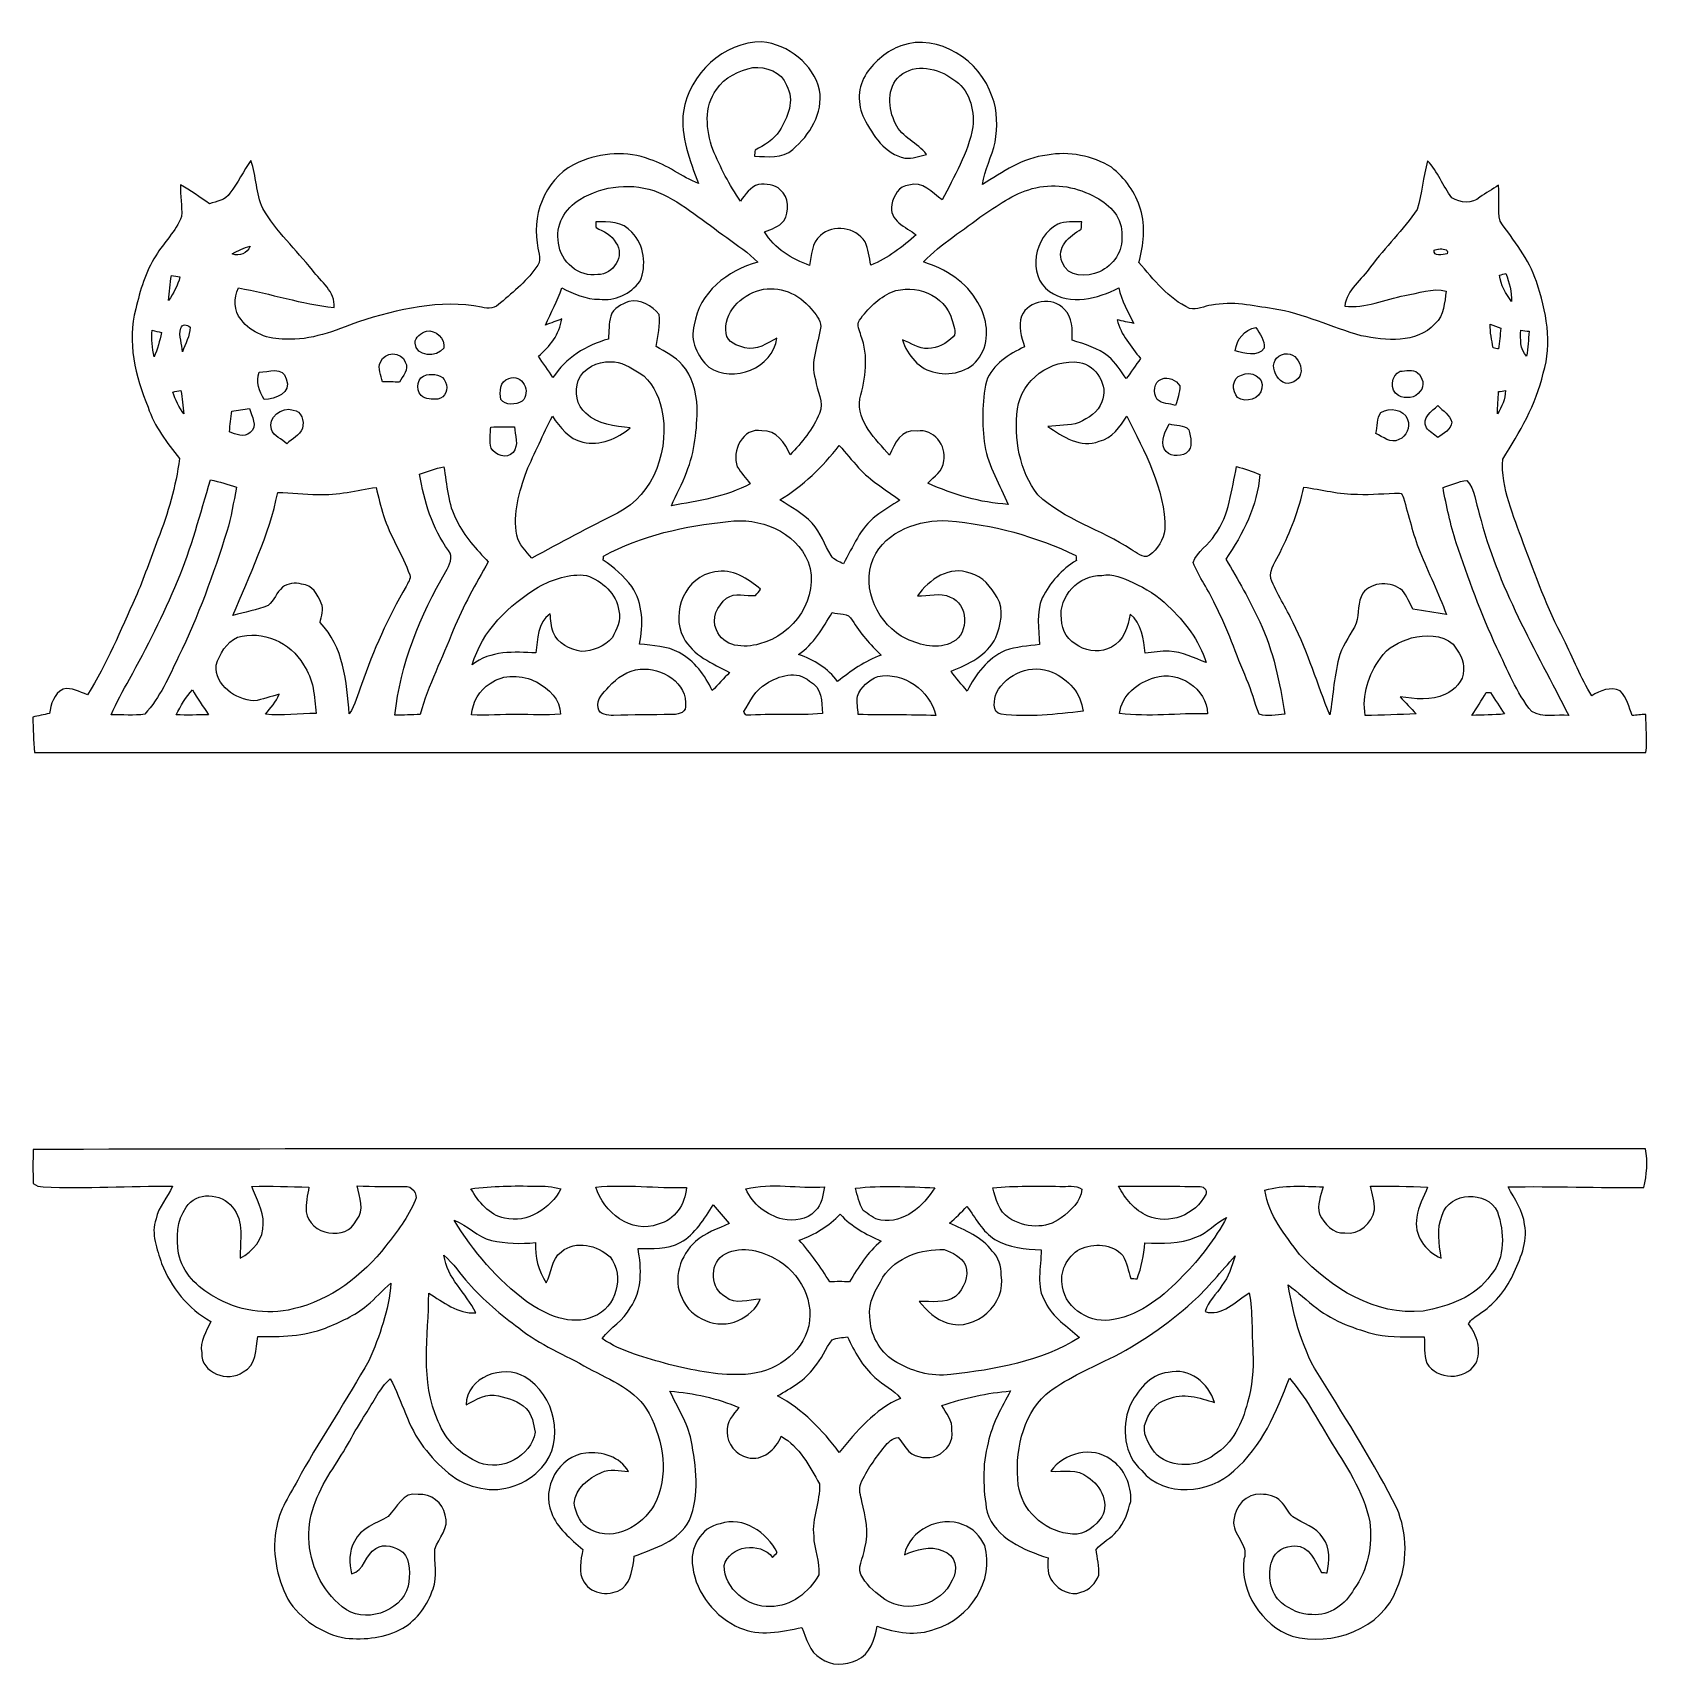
# Model space of a CAD drawing. Header units: centimetres. Extents: x -15.5 to 15.7, y -16 to 15.6.
import ezdxf

# ---------------------------------------------------------------- set-up
doc = ezdxf.new("R2010")
doc.units = ezdxf.units.CM
doc.header["$MEASUREMENT"] = 0
doc.layers.add('Layer 1', color=7, linetype='Continuous')

msp = doc.modelspace()

# ---------------------------------------------------------------- linework, layer by layer
at = {"layer": 'Layer 1', "color": 8}
for points, knots in [([(-2.94569, 14.05502), (-2.82857, 14.7761), (-2.17488, 15.40263), (-1.4284, 15.39663), (-1.4284, 15.39663), (-0.91828, 15.34901), (-0.44097, 14.96907), (-0.31503, 14.46671), (-0.31503, 14.46671), (-0.24553, 14.02539), (-0.50306, 13.59323), (-0.83397, 13.3223), (-0.83397, 13.3223), (-1.03258, 13.13568), (-1.32398, 13.18542), (-1.57409, 13.1893), (-1.57409, 13.1893), (-1.57127, 13.21929), (-1.56563, 13.27891), (-1.56281, 13.30889), (-1.56281, 13.30889), (-1.38254, 13.39815), (-1.20086, 13.5061), (-1.09079, 13.68037), (-1.09079, 13.68037), (-0.92886, 13.93754), (-0.78881, 14.27268), (-0.95638, 14.56161), (-0.95638, 14.56161), (-1.04704, 14.81808), (-1.35255, 14.92356), (-1.60267, 14.90133), (-1.60267, 14.90133), (-1.87043, 14.83677), (-2.153, 14.72353), (-2.3054, 14.47871), (-2.3054, 14.47871), (-2.55834, 14.14992), (-2.50578, 13.6906), (-2.37772, 13.32089), (-2.37772, 13.32089), (-2.23132, 12.9734), (-2.05846, 12.63262), (-1.84291, 12.32253), (-1.84291, 12.32253), (-1.75048, 12.452), (-1.657, 12.59805), (-1.49401, 12.64567), (-1.49401, 12.64567), (-1.3522, 12.65802), (-1.18357, 12.64955), (-1.07491, 12.54301), (-1.07491, 12.54301), (-0.90276, 12.40014), (-0.89429, 12.12427), (-1.00648, 11.94188), (-1.00648, 11.94188), (-1.09538, 11.8237), (-1.24883, 11.78631), (-1.37795, 11.73021), (-1.37795, 11.73021), (-1.1938, 11.40354), (-0.84843, 11.20846), (-0.508, 11.07969), (-0.508, 11.07969), (-0.47166, 11.28042), (-0.47202, 11.51678), (-0.30092, 11.66001), (-0.30092, 11.66001), (-0.05045, 11.88367), (0.37782, 11.81911), (0.56268, 11.53901), (0.56268, 11.53901), (0.62971, 11.39754), (0.6417, 11.23915), (0.67134, 11.08745), (0.67134, 11.08745), (1.00789, 11.21234), (1.28235, 11.44376), (1.55187, 11.67271), (1.55187, 11.67271), (1.34902, 11.82194), (1.01706, 11.944), (1.07668, 12.25867), (1.07668, 12.25867), (1.11266, 12.42413), (1.21814, 12.61886), (1.40829, 12.63227), (1.40829, 12.63227), (1.67852, 12.72293), (1.85632, 12.48339), (2.04858, 12.34546), (2.04858, 12.34546), (2.28388, 12.79842), (2.55129, 13.24716), (2.64407, 13.75657), (2.64407, 13.75657), (2.67935, 14.09488), (2.5714, 14.49846), (2.25601, 14.67661), (2.25601, 14.67661), (1.97238, 14.89392), (1.53282, 14.98988), (1.23613, 14.74435), (1.23613, 14.74435), (0.97296, 14.51822), (1.00753, 14.10406), (1.14935, 13.81795), (1.14935, 13.81795), (1.276, 13.55161), (1.57198, 13.44789), (1.74837, 13.22493), (1.74837, 13.22493), (1.61043, 13.19565), (1.4732, 13.13497), (1.33033, 13.15191), (1.33033, 13.15191), (0.94721, 13.23622), (0.71014, 13.589), (0.54539, 13.91673), (0.54539, 13.91673), (0.40711, 14.19013), (0.41487, 14.53691), (0.59231, 14.79162), (0.59231, 14.79162), (0.75565, 15.02763), (0.98566, 15.22236), (1.25554, 15.32431), (1.25554, 15.32431), (1.98367, 15.57549), (2.78871, 15.03645), (3.01625, 14.33971), (3.01625, 14.33971), (3.12737, 14.06243), (3.11467, 13.7541), (3.07552, 13.46376), (3.07552, 13.46376), (3.00919, 13.18507), (2.87479, 12.92613), (2.82681, 12.64179), (2.82681, 12.64179), (3.21769, 12.87639), (3.60751, 13.16496), (4.07564, 13.21082), (4.07564, 13.21082), (4.50074, 13.29055), (4.95159, 13.19883), (5.31989, 12.97552), (5.31989, 12.97552), (5.58059, 12.76879), (5.78979, 12.48622), (5.88292, 12.16413), (5.88292, 12.16413), (5.97923, 11.8297), (5.94713, 11.47057), (5.84764, 11.14037), (5.84764, 11.14037), (6.13481, 10.80488), (6.41632, 10.44046), (6.82872, 10.25066), (6.82872, 10.25066), (6.97195, 10.21256), (7.112, 10.30041), (7.25276, 10.31099), (7.25276, 10.31099), (7.64893, 10.39848), (8.05074, 10.29758), (8.44479, 10.24467), (8.44479, 10.24467), (9.03393, 10.15436), (9.57262, 9.88166), (10.14307, 9.72291), (10.14307, 9.72291), (10.6172, 9.63189), (11.20175, 9.56028), (11.56582, 9.95362), (11.56582, 9.95362), (11.74362, 10.11414), (11.74962, 10.36532), (11.78348, 10.58545), (11.78348, 10.58545), (11.51502, 10.65212), (11.24656, 10.54488), (10.98374, 10.50043), (10.98374, 10.50043), (10.60062, 10.41964), (10.22068, 10.25031), (9.82274, 10.29476), (9.82274, 10.29476), (9.86719, 10.6172), (10.15083, 10.80558), (10.32334, 11.0557), (10.32334, 11.0557), (10.60838, 11.43635), (10.95834, 11.76655), (11.22186, 12.16307), (11.22186, 12.16307), (11.31993, 12.46822), (11.33934, 12.79278), (11.42118, 13.10252), (11.42118, 13.10252), (11.62262, 12.89473), (11.71681, 12.61145), (11.89355, 12.38638), (11.89355, 12.38638), (12.05265, 12.28302), (12.2869, 12.26044), (12.43436, 12.4012), (12.43436, 12.4012), (12.55395, 12.47599), (12.67284, 12.5543), (12.79349, 12.62874), (12.79349, 12.62874), (12.81818, 12.39908), (12.77655, 12.15919), (12.82206, 11.93377), (12.82206, 11.93377), (13.08488, 11.56476), (13.38227, 11.20669), (13.5255, 10.76889), (13.5255, 10.76889), (13.71812, 10.20586), (13.83383, 9.57862), (13.65744, 8.99724), (13.65744, 8.99724), (13.51315, 8.39611), (13.20871, 7.8553), (12.87357, 7.34236), (12.87357, 7.34236), (12.83829, 6.77404), (13.08806, 6.24664), (13.26974, 5.721), (13.26974, 5.721), (13.50998, 5.09235), (13.73681, 4.45523), (14.0522, 3.85868), (14.0522, 3.85868), (14.23282, 3.49567), (14.3824, 3.11538), (14.59442, 2.7686), (14.59442, 2.7686), (14.75176, 2.87126), (14.96025, 2.95522), (15.14228, 2.86526), (15.14228, 2.86526), (15.26963, 2.73368), (15.31867, 2.55623), (15.37159, 2.38689), (15.37159, 2.38689), (15.45907, 2.39607), (15.54692, 2.40489), (15.63546, 2.41088), (15.63546, 2.41088), (15.63829, 2.1657), (15.67286, 1.91735), (15.63829, 1.67287), (15.63829, 1.67287), (5.26662, 1.68028), (-5.10469, 1.67252), (-15.47636, 1.6764), (-15.47636, 1.6764), (-15.49153, 1.90324), (-15.50211, 2.13007), (-15.51023, 2.35691), (-15.51023, 2.35691), (-15.40369, 2.38584), (-15.29503, 2.4063), (-15.18673, 2.42676), (-15.18673, 2.42676), (-15.15533, 2.60174), (-15.10453, 2.81658), (-14.92426, 2.89736), (-14.92426, 2.89736), (-14.75317, 2.94393), (-14.60394, 2.84233), (-14.45048, 2.79047), (-14.45048, 2.79047), (-14.07548, 3.38208), (-13.81513, 4.03437), (-13.52515, 4.66901), (-13.52515, 4.66901), (-13.36005, 5.03555), (-13.24116, 5.41972), (-13.09158, 5.79226), (-13.09158, 5.79226), (-12.89685, 6.29497), (-12.74339, 6.81602), (-12.67707, 7.35224), (-12.67707, 7.35224), (-12.91908, 7.65528), (-13.15791, 7.97207), (-13.28279, 8.34355), (-13.28279, 8.34355), (-13.52409, 8.93904), (-13.69378, 9.60508), (-13.51986, 10.2429), (-13.51986, 10.2429), (-13.43378, 10.59674), (-13.33606, 10.95869), (-13.13215, 11.26561), (-13.13215, 11.26561), (-12.98258, 11.52984), (-12.74233, 11.73621), (-12.63474, 12.02478), (-12.63474, 12.02478), (-12.62204, 12.22834), (-12.66331, 12.43224), (-12.65379, 12.6365), (-12.65379, 12.6365), (-12.46046, 12.52855), (-12.28125, 12.39696), (-12.09781, 12.27314), (-12.09781, 12.27314), (-11.96093, 12.32147), (-11.78348, 12.33487), (-11.70376, 12.47881), (-11.70376, 12.47881), (-11.54183, 12.67072), (-11.44552, 12.90602), (-11.29489, 13.10569), (-11.29489, 13.10569), (-11.18835, 12.80477), (-11.20246, 12.47069), (-11.06593, 12.18001), (-11.06593, 12.18001), (-10.80876, 11.73692), (-10.42564, 11.38696), (-10.10779, 10.98797), (-10.10779, 10.98797), (-9.94728, 10.76889), (-9.658, 10.57698), (-9.69186, 10.26936), (-9.69186, 10.26936), (-10.31804, 10.32969), (-10.91636, 10.54029), (-11.53478, 10.64613), (-11.53478, 10.64613), (-11.63003, 10.45386), (-11.63144, 10.20233), (-11.48574, 10.03476), (-11.48574, 10.03476), (-11.28889, 9.77371), (-10.95622, 9.64882), (-10.63554, 9.65729), (-10.63554, 9.65729), (-10.14024, 9.6266), (-9.67458, 9.81816), (-9.22126, 9.99102), (-9.22126, 9.99102), (-8.45996, 10.23479), (-7.64364, 10.42917), (-6.84389, 10.27747), (-6.84389, 10.27747), (-6.71019, 10.22315), (-6.57437, 10.26195), (-6.47735, 10.3565), (-6.47735, 10.3565), (-6.2163, 10.57628), (-5.94783, 10.79888), (-5.75663, 11.08498), (-5.75663, 11.08498), (-5.67302, 11.21833), (-5.7658, 11.38096), (-5.76792, 11.51996), (-5.76792, 11.51996), (-5.87693, 12.13556), (-5.54884, 12.82594), (-4.96358, 13.07747), (-4.96358, 13.07747), (-4.53461, 13.25421), (-4.02943, 13.30537), (-3.59163, 13.12686), (-3.59163, 13.12686), (-3.25226, 13.02702), (-2.98027, 12.78714), (-2.65113, 12.66472), (-2.65113, 12.66472), (-2.82434, 13.10675), (-3.00814, 13.5696), (-2.94569, 14.05502), (-2.94569, 14.05502), (-2.94569, 14.05502), (-2.94569, 14.05502), (-2.94569, 14.05502)], [0, 0, 0, 0, 0.01030928, 0.01030928, 0.01030928, 0.01030928, 0.02061856, 0.02061856, 0.02061856, 0.02061856, 0.03092784, 0.03092784, 0.03092784, 0.03092784, 0.04123711, 0.04123711, 0.04123711, 0.04123711, 0.05154639, 0.05154639, 0.05154639, 0.05154639, 0.06185567, 0.06185567, 0.06185567, 0.06185567, 0.07216495, 0.07216495, 0.07216495, 0.07216495, 0.08247423, 0.08247423, 0.08247423, 0.08247423, 0.09278351, 0.09278351, 0.09278351, 0.09278351, 0.10309278, 0.10309278, 0.10309278, 0.10309278, 0.11340206, 0.11340206, 0.11340206, 0.11340206, 0.12371134, 0.12371134, 0.12371134, 0.12371134, 0.13402062, 0.13402062, 0.13402062, 0.13402062, 0.1443299, 0.1443299, 0.1443299, 0.1443299, 0.15463918, 0.15463918, 0.15463918, 0.15463918, 0.16494845, 0.16494845, 0.16494845, 0.16494845, 0.17525773, 0.17525773, 0.17525773, 0.17525773, 0.18556701, 0.18556701, 0.18556701, 0.18556701, 0.19587629, 0.19587629, 0.19587629, 0.19587629, 0.20618557, 0.20618557, 0.20618557, 0.20618557, 0.21649485, 0.21649485, 0.21649485, 0.21649485, 0.22680412, 0.22680412, 0.22680412, 0.22680412, 0.2371134, 0.2371134, 0.2371134, 0.2371134, 0.24742268, 0.24742268, 0.24742268, 0.24742268, 0.25773196, 0.25773196, 0.25773196, 0.25773196, 0.26804124, 0.26804124, 0.26804124, 0.26804124, 0.27835052, 0.27835052, 0.27835052, 0.27835052, 0.28865979, 0.28865979, 0.28865979, 0.28865979, 0.29896907, 0.29896907, 0.29896907, 0.29896907, 0.30927835, 0.30927835, 0.30927835, 0.30927835, 0.31958763, 0.31958763, 0.31958763, 0.31958763, 0.32989691, 0.32989691, 0.32989691, 0.32989691, 0.34020619, 0.34020619, 0.34020619, 0.34020619, 0.35051546, 0.35051546, 0.35051546, 0.35051546, 0.36082474, 0.36082474, 0.36082474, 0.36082474, 0.37113402, 0.37113402, 0.37113402, 0.37113402, 0.3814433, 0.3814433, 0.3814433, 0.3814433, 0.39175258, 0.39175258, 0.39175258, 0.39175258, 0.40206186, 0.40206186, 0.40206186, 0.40206186, 0.41237113, 0.41237113, 0.41237113, 0.41237113, 0.42268041, 0.42268041, 0.42268041, 0.42268041, 0.43298969, 0.43298969, 0.43298969, 0.43298969, 0.44329897, 0.44329897, 0.44329897, 0.44329897, 0.45360825, 0.45360825, 0.45360825, 0.45360825, 0.46391753, 0.46391753, 0.46391753, 0.46391753, 0.4742268, 0.4742268, 0.4742268, 0.4742268, 0.48453608, 0.48453608, 0.48453608, 0.48453608, 0.49484536, 0.49484536, 0.49484536, 0.49484536, 0.50515464, 0.50515464, 0.50515464, 0.50515464, 0.51546392, 0.51546392, 0.51546392, 0.51546392, 0.5257732, 0.5257732, 0.5257732, 0.5257732, 0.53608247, 0.53608247, 0.53608247, 0.53608247, 0.54639175, 0.54639175, 0.54639175, 0.54639175, 0.55670103, 0.55670103, 0.55670103, 0.55670103, 0.56701031, 0.56701031, 0.56701031, 0.56701031, 0.57731959, 0.57731959, 0.57731959, 0.57731959, 0.58762887, 0.58762887, 0.58762887, 0.58762887, 0.59793814, 0.59793814, 0.59793814, 0.59793814, 0.60824742, 0.60824742, 0.60824742, 0.60824742, 0.6185567, 0.6185567, 0.6185567, 0.6185567, 0.62886598, 0.62886598, 0.62886598, 0.62886598, 0.63917526, 0.63917526, 0.63917526, 0.63917526, 0.64948454, 0.64948454, 0.64948454, 0.64948454, 0.65979381, 0.65979381, 0.65979381, 0.65979381, 0.67010309, 0.67010309, 0.67010309, 0.67010309, 0.68041237, 0.68041237, 0.68041237, 0.68041237, 0.69072165, 0.69072165, 0.69072165, 0.69072165, 0.70103093, 0.70103093, 0.70103093, 0.70103093, 0.71134021, 0.71134021, 0.71134021, 0.71134021, 0.72164948, 0.72164948, 0.72164948, 0.72164948, 0.73195876, 0.73195876, 0.73195876, 0.73195876, 0.74226804, 0.74226804, 0.74226804, 0.74226804, 0.75257732, 0.75257732, 0.75257732, 0.75257732, 0.7628866, 0.7628866, 0.7628866, 0.7628866, 0.77319588, 0.77319588, 0.77319588, 0.77319588, 0.78350515, 0.78350515, 0.78350515, 0.78350515, 0.79381443, 0.79381443, 0.79381443, 0.79381443, 0.80412371, 0.80412371, 0.80412371, 0.80412371, 0.81443299, 0.81443299, 0.81443299, 0.81443299, 0.82474227, 0.82474227, 0.82474227, 0.82474227, 0.83505155, 0.83505155, 0.83505155, 0.83505155, 0.84536082, 0.84536082, 0.84536082, 0.84536082, 0.8556701, 0.8556701, 0.8556701, 0.8556701, 0.86597938, 0.86597938, 0.86597938, 0.86597938, 0.87628866, 0.87628866, 0.87628866, 0.87628866, 0.88659794, 0.88659794, 0.88659794, 0.88659794, 0.89690722, 0.89690722, 0.89690722, 0.89690722, 0.90721649, 0.90721649, 0.90721649, 0.90721649, 0.91752577, 0.91752577, 0.91752577, 0.91752577, 0.92783505, 0.92783505, 0.92783505, 0.92783505, 0.93814433, 0.93814433, 0.93814433, 0.93814433, 0.94845361, 0.94845361, 0.94845361, 0.94845361, 0.95876289, 0.95876289, 0.95876289, 0.95876289, 0.96907216, 0.96907216, 0.96907216, 0.96907216, 0.97938144, 0.97938144, 0.97938144, 0.97938144, 1, 1, 1, 1]), ([(-4.94665, 12.35428), (-5.22852, 12.18283), (-5.43348, 11.84839), (-5.35446, 11.5129), (-5.35446, 11.5129), (-5.33083, 11.15166), (-4.95547, 10.84368), (-4.59846, 10.90648), (-4.59846, 10.90648), (-4.30283, 10.89237), (-4.06224, 11.27266), (-4.25133, 11.51784), (-4.25133, 11.51784), (-4.3247, 11.67201), (-4.48874, 11.74009), (-4.63303, 11.81029), (-4.63303, 11.81029), (-4.63444, 11.83781), (-4.63762, 11.89214), (-4.63938, 11.91966), (-4.63938, 11.91966), (-4.39879, 11.92706), (-4.10563, 11.93236), (-3.94264, 11.72104), (-3.94264, 11.72104), (-3.69641, 11.47516), (-3.65019, 11.08146), (-3.78742, 10.77066), (-3.78742, 10.77066), (-3.96593, 10.53606), (-4.26861, 10.38401), (-4.56741, 10.42811), (-4.56741, 10.42811), (-4.82847, 10.42247), (-5.06448, 10.53571), (-5.29237, 10.64648), (-5.29237, 10.64648), (-5.37351, 10.39742), (-5.50616, 10.17058), (-5.6067, 9.92964), (-5.6067, 9.92964), (-5.50157, 9.96774), (-5.39785, 10.00972), (-5.29202, 10.04641), (-5.29202, 10.04641), (-5.3407, 9.75289), (-5.52133, 9.51159), (-5.7464, 9.32744), (-5.7464, 9.32744), (-5.65362, 9.18916), (-5.55484, 9.05439), (-5.46559, 8.91364), (-5.46559, 8.91364), (-5.21935, 9.29252), (-4.82565, 9.54264), (-4.39349, 9.65764), (-4.39349, 9.65764), (-4.38221, 9.80652), (-4.3882, 9.95892), (-4.34975, 10.10356), (-4.34975, 10.10356), (-4.29895, 10.25631), (-4.13879, 10.33321), (-3.99803, 10.38401), (-3.99803, 10.38401), (-3.76908, 10.43376), (-3.55318, 10.30323), (-3.41348, 10.13284), (-3.41348, 10.13284), (-3.38526, 9.92787), (-3.43958, 9.71938), (-3.47063, 9.51618), (-3.47063, 9.51618), (-3.29988, 9.40752), (-3.10444, 9.32251), (-2.97145, 9.16376), (-2.97145, 9.16376), (-2.76895, 8.94151), (-2.69381, 8.63635), (-2.67935, 8.34355), (-2.67935, 8.34355), (-2.68076, 7.91669), (-2.72415, 7.48277), (-2.88572, 7.08413), (-2.88572, 7.08413), (-2.95875, 6.85835), (-3.09174, 6.65903), (-3.17712, 6.4389), (-3.17712, 6.4389), (-2.65853, 6.53732), (-2.12478, 6.60788), (-1.65382, 6.86506), (-1.65382, 6.86506), (-1.73637, 6.97583), (-1.83339, 7.07637), (-1.90571, 7.19384), (-1.90571, 7.19384), (-2.02036, 7.49088), (-1.79952, 7.96325), (-1.42981, 7.88599), (-1.42981, 7.88599), (-1.15429, 7.90963), (-0.97261, 7.64716), (-0.88441, 7.42315), (-0.88441, 7.42315), (-0.66005, 7.66163), (-0.44591, 7.92057), (-0.31715, 8.22431), (-0.31715, 8.22431), (-0.2159, 8.43844), (-0.37394, 8.66387), (-0.39758, 8.87483), (-0.39758, 8.87483), (-0.50483, 9.21985), (-0.3429, 9.55922), (-0.29175, 9.89859), (-0.29175, 9.89859), (-0.29104, 10.03723), (-0.3997, 10.14166), (-0.48013, 10.2429), (-0.48013, 10.2429), (-0.70732, 10.53394), (-1.10314, 10.69763), (-1.46791, 10.60521), (-1.46791, 10.60521), (-1.82951, 10.50466), (-2.18546, 10.17482), (-2.11843, 9.76842), (-2.11843, 9.76842), (-2.10114, 9.59344), (-1.90359, 9.53029), (-1.75895, 9.49078), (-1.75895, 9.49078), (-1.52859, 9.43504), (-1.32891, 9.57262), (-1.13912, 9.67705), (-1.13912, 9.67705), (-1.21567, 9.09708), (-1.98261, 8.79898), (-2.45463, 9.11613), (-2.45463, 9.11613), (-2.673, 9.31651), (-2.82363, 9.63154), (-2.7372, 9.93175), (-2.7372, 9.93175), (-2.64548, 10.55264), (-2.09056, 10.99326), (-1.51059, 11.14108), (-1.51059, 11.14108), (-1.68346, 11.3284), (-1.90147, 11.46528), (-2.10397, 11.61732), (-2.10397, 11.61732), (-2.53718, 11.91719), (-2.93864, 12.27455), (-3.42336, 12.49186), (-3.42336, 12.49186), (-3.91478, 12.68906), (-4.49615, 12.62733), (-4.94665, 12.35428), (-4.94665, 12.35428), (-4.94665, 12.35428), (-4.94665, 12.35428), (-4.94665, 12.35428)], [0, 0, 0, 0, 0.02380952, 0.02380952, 0.02380952, 0.02380952, 0.04761905, 0.04761905, 0.04761905, 0.04761905, 0.07142857, 0.07142857, 0.07142857, 0.07142857, 0.0952381, 0.0952381, 0.0952381, 0.0952381, 0.11904762, 0.11904762, 0.11904762, 0.11904762, 0.14285714, 0.14285714, 0.14285714, 0.14285714, 0.16666667, 0.16666667, 0.16666667, 0.16666667, 0.19047619, 0.19047619, 0.19047619, 0.19047619, 0.21428571, 0.21428571, 0.21428571, 0.21428571, 0.23809524, 0.23809524, 0.23809524, 0.23809524, 0.26190476, 0.26190476, 0.26190476, 0.26190476, 0.28571429, 0.28571429, 0.28571429, 0.28571429, 0.30952381, 0.30952381, 0.30952381, 0.30952381, 0.33333333, 0.33333333, 0.33333333, 0.33333333, 0.35714286, 0.35714286, 0.35714286, 0.35714286, 0.38095238, 0.38095238, 0.38095238, 0.38095238, 0.4047619, 0.4047619, 0.4047619, 0.4047619, 0.42857143, 0.42857143, 0.42857143, 0.42857143, 0.45238095, 0.45238095, 0.45238095, 0.45238095, 0.47619048, 0.47619048, 0.47619048, 0.47619048, 0.5, 0.5, 0.5, 0.5, 0.52380952, 0.52380952, 0.52380952, 0.52380952, 0.54761905, 0.54761905, 0.54761905, 0.54761905, 0.57142857, 0.57142857, 0.57142857, 0.57142857, 0.5952381, 0.5952381, 0.5952381, 0.5952381, 0.61904762, 0.61904762, 0.61904762, 0.61904762, 0.64285714, 0.64285714, 0.64285714, 0.64285714, 0.66666667, 0.66666667, 0.66666667, 0.66666667, 0.69047619, 0.69047619, 0.69047619, 0.69047619, 0.71428571, 0.71428571, 0.71428571, 0.71428571, 0.73809524, 0.73809524, 0.73809524, 0.73809524, 0.76190476, 0.76190476, 0.76190476, 0.76190476, 0.78571429, 0.78571429, 0.78571429, 0.78571429, 0.80952381, 0.80952381, 0.80952381, 0.80952381, 0.83333333, 0.83333333, 0.83333333, 0.83333333, 0.85714286, 0.85714286, 0.85714286, 0.85714286, 0.88095238, 0.88095238, 0.88095238, 0.88095238, 0.9047619, 0.9047619, 0.9047619, 0.9047619, 0.92857143, 0.92857143, 0.92857143, 0.92857143, 0.95238095, 0.95238095, 0.95238095, 0.95238095, 1, 1, 1, 1]), ([(3.86009, 12.58041), (3.48403, 12.49962), (3.169, 12.27102), (2.85291, 12.06606), (2.85291, 12.06606), (2.46309, 11.76267), (2.03659, 11.50302), (1.68981, 11.14743), (1.68981, 11.14743), (2.1149, 11.01443), (2.5213, 10.7629), (2.74073, 10.36214), (2.74073, 10.36214), (2.91747, 10.06934), (2.98168, 9.67317), (2.80282, 9.36766), (2.80282, 9.36766), (2.65254, 9.05475), (2.25002, 8.93516), (1.92864, 9.01382), (1.92864, 9.01382), (1.60655, 9.06604), (1.38112, 9.34791), (1.28446, 9.64247), (1.28446, 9.64247), (1.44815, 9.58956), (1.59702, 9.45797), (1.77765, 9.47808), (1.77765, 9.47808), (1.9625, 9.47526), (2.13042, 9.5758), (2.26095, 9.69892), (2.26095, 9.69892), (2.34879, 9.79523), (2.2539, 9.93528), (2.23908, 10.03582), (2.23908, 10.03582), (2.10926, 10.51666), (1.51589, 10.7375), (1.07491, 10.56605), (1.07491, 10.56605), (0.82056, 10.44998), (0.61242, 10.24996), (0.45403, 10.02242), (0.45403, 10.02242), (0.38841, 9.93105), (0.45967, 9.82239), (0.48366, 9.72855), (0.48366, 9.72855), (0.63253, 9.33521), (0.57538, 8.89952), (0.46073, 8.50477), (0.46073, 8.50477), (0.39299, 8.0578), (0.77258, 7.72866), (1.03399, 7.41574), (1.03399, 7.41574), (1.12889, 7.64293), (1.26471, 7.93362), (1.56986, 7.88282), (1.56986, 7.88282), (1.88172, 7.93362), (2.14877, 7.6013), (2.07998, 7.30603), (2.07998, 7.30603), (2.07539, 7.10777), (1.89195, 7.00687), (1.77588, 6.87423), (1.77588, 6.87423), (2.26554, 6.65656), (2.78589, 6.49711), (3.32352, 6.46677), (3.32352, 6.46677), (3.1683, 6.84212), (2.94181, 7.19561), (2.87443, 7.60166), (2.87443, 7.60166), (2.82081, 8.01229), (2.81234, 8.43703), (2.90477, 8.84237), (2.90477, 8.84237), (3.02436, 9.17328), (3.34045, 9.36484), (3.64137, 9.51089), (3.64137, 9.51089), (3.58034, 9.69927), (3.5119, 9.90953), (3.58458, 10.1032), (3.58458, 10.1032), (3.71757, 10.41259), (4.191, 10.48703), (4.41184, 10.23197), (4.41184, 10.23197), (4.57235, 10.08027), (4.56494, 9.84003), (4.56283, 9.63789), (4.56283, 9.63789), (4.80554, 9.55675), (5.0613, 9.48478), (5.26556, 9.32251), (5.26556, 9.32251), (5.39997, 9.19833), (5.50016, 9.04416), (5.60387, 8.89459), (5.60387, 8.89459), (5.70089, 9.02053), (5.78908, 9.15282), (5.87904, 9.2837), (5.87904, 9.2837), (5.70371, 9.51477), (5.49875, 9.74019), (5.42925, 10.03018), (5.42925, 10.03018), (5.53579, 10.00584), (5.64268, 9.98114), (5.75098, 9.96174), (5.75098, 9.96174), (5.64127, 10.18434), (5.51251, 10.40024), (5.46206, 10.64648), (5.46206, 10.64648), (5.05389, 10.44152), (4.52861, 10.29758), (4.12115, 10.57804), (4.12115, 10.57804), (3.68018, 10.90189), (3.82693, 11.63955), (4.28237, 11.87521), (4.28237, 11.87521), (4.42842, 11.93729), (4.59105, 11.92671), (4.74627, 11.91966), (4.74627, 11.91966), (4.74274, 11.87309), (4.73957, 11.82617), (4.73675, 11.7796), (4.73675, 11.7796), (4.51273, 11.65754), (4.23968, 11.42047), (4.36986, 11.14213), (4.36986, 11.14213), (4.47357, 10.84439), (4.84858, 10.85215), (5.09164, 10.95904), (5.09164, 10.95904), (5.3534, 11.08287), (5.55484, 11.3598), (5.5185, 11.65789), (5.5185, 11.65789), (5.54214, 11.98598), (5.29625, 12.25479), (5.02214, 12.39344), (5.02214, 12.39344), (4.67184, 12.5917), (4.25591, 12.67142), (3.86009, 12.58041), (3.86009, 12.58041), (3.86009, 12.58041), (3.86009, 12.58041), (3.86009, 12.58041)], [0, 0, 0, 0, 0.02439024, 0.02439024, 0.02439024, 0.02439024, 0.04878049, 0.04878049, 0.04878049, 0.04878049, 0.07317073, 0.07317073, 0.07317073, 0.07317073, 0.09756098, 0.09756098, 0.09756098, 0.09756098, 0.12195122, 0.12195122, 0.12195122, 0.12195122, 0.14634146, 0.14634146, 0.14634146, 0.14634146, 0.17073171, 0.17073171, 0.17073171, 0.17073171, 0.19512195, 0.19512195, 0.19512195, 0.19512195, 0.2195122, 0.2195122, 0.2195122, 0.2195122, 0.24390244, 0.24390244, 0.24390244, 0.24390244, 0.26829268, 0.26829268, 0.26829268, 0.26829268, 0.29268293, 0.29268293, 0.29268293, 0.29268293, 0.31707317, 0.31707317, 0.31707317, 0.31707317, 0.34146341, 0.34146341, 0.34146341, 0.34146341, 0.36585366, 0.36585366, 0.36585366, 0.36585366, 0.3902439, 0.3902439, 0.3902439, 0.3902439, 0.41463415, 0.41463415, 0.41463415, 0.41463415, 0.43902439, 0.43902439, 0.43902439, 0.43902439, 0.46341463, 0.46341463, 0.46341463, 0.46341463, 0.48780488, 0.48780488, 0.48780488, 0.48780488, 0.51219512, 0.51219512, 0.51219512, 0.51219512, 0.53658537, 0.53658537, 0.53658537, 0.53658537, 0.56097561, 0.56097561, 0.56097561, 0.56097561, 0.58536585, 0.58536585, 0.58536585, 0.58536585, 0.6097561, 0.6097561, 0.6097561, 0.6097561, 0.63414634, 0.63414634, 0.63414634, 0.63414634, 0.65853659, 0.65853659, 0.65853659, 0.65853659, 0.68292683, 0.68292683, 0.68292683, 0.68292683, 0.70731707, 0.70731707, 0.70731707, 0.70731707, 0.73170732, 0.73170732, 0.73170732, 0.73170732, 0.75609756, 0.75609756, 0.75609756, 0.75609756, 0.7804878, 0.7804878, 0.7804878, 0.7804878, 0.80487805, 0.80487805, 0.80487805, 0.80487805, 0.82926829, 0.82926829, 0.82926829, 0.82926829, 0.85365854, 0.85365854, 0.85365854, 0.85365854, 0.87804878, 0.87804878, 0.87804878, 0.87804878, 0.90243902, 0.90243902, 0.90243902, 0.90243902, 0.92682927, 0.92682927, 0.92682927, 0.92682927, 0.95121951, 0.95121951, 0.95121951, 0.95121951, 1, 1, 1, 1]), ([(-11.65543, 11.30265), (-11.50832, 11.24761), (-11.37603, 11.31358), (-11.31111, 11.45187), (-11.31111, 11.45187), (-11.43282, 11.42012), (-11.5503, 11.3725), (-11.65543, 11.30265), (-11.65543, 11.30265), (-11.65543, 11.30265), (-11.65543, 11.30265), (-11.65543, 11.30265)], [0, 0, 0, 0, 0.25, 0.25, 0.25, 0.25, 0.5, 0.5, 0.5, 0.5, 1, 1, 1, 1]), ([(11.63743, 11.39684), (11.61662, 11.3919), (11.57464, 11.38202), (11.55382, 11.37708), (11.55382, 11.37708), (11.52631, 11.24691), (11.72104, 11.28254), (11.80006, 11.30653), (11.80006, 11.30653), (11.83569, 11.40954), (11.7034, 11.40001), (11.63743, 11.39684), (11.63743, 11.39684), (11.63743, 11.39684), (11.63743, 11.39684), (11.63743, 11.39684)], [0, 0, 0, 0, 0.2, 0.2, 0.2, 0.2, 0.4, 0.4, 0.4, 0.4, 0.6, 0.6, 0.6, 0.6, 1, 1, 1, 1]), ([(-12.83053, 10.88849), (-12.85487, 10.72797), (-12.87709, 10.56675), (-12.88627, 10.40412), (-12.88627, 10.40412), (-12.79419, 10.54629), (-12.70635, 10.69411), (-12.66578, 10.85991), (-12.66578, 10.85991), (-12.72046, 10.87014), (-12.77549, 10.87967), (-12.83053, 10.88849), (-12.83053, 10.88849), (-12.83053, 10.88849), (-12.83053, 10.88849), (-12.83053, 10.88849)], [0, 0, 0, 0, 0.2, 0.2, 0.2, 0.2, 0.4, 0.4, 0.4, 0.4, 0.6, 0.6, 0.6, 0.6, 1, 1, 1, 1]), ([(12.81395, 10.89484), (12.83053, 10.69975), (12.93848, 10.53747), (13.04572, 10.38119), (13.04572, 10.38119), (13.04996, 10.56958), (12.99951, 10.7502), (12.93707, 10.92517), (12.93707, 10.92517), (12.90637, 10.91777), (12.84464, 10.90224), (12.81395, 10.89484), (12.81395, 10.89484), (12.81395, 10.89484), (12.81395, 10.89484), (12.81395, 10.89484)], [0, 0, 0, 0, 0.2, 0.2, 0.2, 0.2, 0.4, 0.4, 0.4, 0.4, 0.6, 0.6, 0.6, 0.6, 1, 1, 1, 1]), ([(-13.20165, 9.83333), (-13.23023, 9.65906), (-13.19742, 9.48408), (-13.16496, 9.31263), (-13.16496, 9.31263), (-13.10181, 9.46432), (-13.05666, 9.62237), (-13.02244, 9.78253), (-13.02244, 9.78253), (-13.08206, 9.79946), (-13.14203, 9.81675), (-13.20165, 9.83333), (-13.20165, 9.83333), (-13.20165, 9.83333), (-13.20165, 9.83333), (-13.20165, 9.83333)], [0, 0, 0, 0, 0.2, 0.2, 0.2, 0.2, 0.4, 0.4, 0.4, 0.4, 0.6, 0.6, 0.6, 0.6, 1, 1, 1, 1]), ([(-12.65202, 9.86755), (-12.69894, 9.72044), (-12.61639, 9.55922), (-12.6178, 9.41176), (-12.6178, 9.41176), (-12.56453, 9.56839), (-12.4714, 9.71938), (-12.47175, 9.88942), (-12.47175, 9.88942), (-12.52255, 9.94551), (-12.62803, 9.95292), (-12.65202, 9.86755), (-12.65202, 9.86755), (-12.65202, 9.86755), (-12.65202, 9.86755), (-12.65202, 9.86755)], [0, 0, 0, 0, 0.2, 0.2, 0.2, 0.2, 0.4, 0.4, 0.4, 0.4, 0.6, 0.6, 0.6, 0.6, 1, 1, 1, 1]), ([(-7.90751, 9.81146), (-8.00664, 9.77547), (-8.12906, 9.70068), (-8.12694, 9.5818), (-8.12694, 9.5818), (-8.11495, 9.3151), (-7.70537, 9.29675), (-7.57273, 9.48196), (-7.57273, 9.48196), (-7.53428, 9.66505), (-7.72866, 9.84603), (-7.90751, 9.81146), (-7.90751, 9.81146), (-7.90751, 9.81146), (-7.90751, 9.81146), (-7.90751, 9.81146)], [0, 0, 0, 0, 0.2, 0.2, 0.2, 0.2, 0.4, 0.4, 0.4, 0.4, 0.6, 0.6, 0.6, 0.6, 1, 1, 1, 1]), ([(7.71102, 9.43222), (7.89023, 9.37895), (8.13435, 9.30981), (8.27087, 9.48055), (8.27087, 9.48055), (8.28111, 9.63754), (8.18127, 9.75819), (8.10789, 9.88413), (8.10789, 9.88413), (7.88458, 9.83686), (7.73501, 9.65482), (7.71102, 9.43222), (7.71102, 9.43222), (7.71102, 9.43222), (7.71102, 9.43222), (7.71102, 9.43222)], [0, 0, 0, 0, 0.2, 0.2, 0.2, 0.2, 0.4, 0.4, 0.4, 0.4, 0.6, 0.6, 0.6, 0.6, 1, 1, 1, 1]), ([(12.62944, 9.94445), (12.63156, 9.79099), (12.65978, 9.64001), (12.69153, 9.49007), (12.69153, 9.49007), (12.71764, 9.48443), (12.7695, 9.47349), (12.79525, 9.4682), (12.79525, 9.4682), (12.81395, 9.60014), (12.82382, 9.73384), (12.83511, 9.86649), (12.83511, 9.86649), (12.76667, 9.89365), (12.69788, 9.91976), (12.62944, 9.94445), (12.62944, 9.94445), (12.62944, 9.94445), (12.62944, 9.94445), (12.62944, 9.94445)], [0, 0, 0, 0, 0.16666667, 0.16666667, 0.16666667, 0.16666667, 0.33333333, 0.33333333, 0.33333333, 0.33333333, 0.5, 0.5, 0.5, 0.5, 0.66666667, 0.66666667, 0.66666667, 0.66666667, 1, 1, 1, 1]), ([(13.22176, 9.83121), (13.21894, 9.65764), (13.20094, 9.4615), (13.33676, 9.32956), (13.33676, 9.32956), (13.36005, 9.48866), (13.37098, 9.64918), (13.38545, 9.80863), (13.38545, 9.80863), (13.33077, 9.81639), (13.27609, 9.82416), (13.22176, 9.83121), (13.22176, 9.83121), (13.22176, 9.83121), (13.22176, 9.83121), (13.22176, 9.83121)], [0, 0, 0, 0, 0.2, 0.2, 0.2, 0.2, 0.4, 0.4, 0.4, 0.4, 0.6, 0.6, 0.6, 0.6, 1, 1, 1, 1]), ([(8.60566, 9.35284), (8.27158, 9.24454), (8.5411, 8.66634), (8.83885, 8.83391), (8.83885, 8.83391), (9.13906, 8.95914), (8.91716, 9.49219), (8.60566, 9.35284), (8.60566, 9.35284), (8.60566, 9.35284), (8.60566, 9.35284), (8.60566, 9.35284)], [0, 0, 0, 0, 0.25, 0.25, 0.25, 0.25, 0.5, 0.5, 0.5, 0.5, 1, 1, 1, 1]), ([(-8.79334, 9.21456), (-8.85472, 9.09002), (-8.78346, 8.95738), (-8.7563, 8.83426), (-8.7563, 8.83426), (-8.64799, 8.83214), (-8.53934, 8.83003), (-8.43033, 8.82756), (-8.43033, 8.82756), (-8.36789, 8.94503), (-8.23101, 9.07309), (-8.31638, 9.21456), (-8.31638, 9.21456), (-8.38165, 9.4234), (-8.72808, 9.42164), (-8.79334, 9.21456), (-8.79334, 9.21456), (-8.79334, 9.21456), (-8.79334, 9.21456), (-8.79334, 9.21456)], [0, 0, 0, 0, 0.16666667, 0.16666667, 0.16666667, 0.16666667, 0.33333333, 0.33333333, 0.33333333, 0.33333333, 0.5, 0.5, 0.5, 0.5, 0.66666667, 0.66666667, 0.66666667, 0.66666667, 1, 1, 1, 1]), ([(-4.97805, 8.86001), (-5.04931, 8.64517), (-5.01262, 8.37247), (-4.82635, 8.22607), (-4.82635, 8.22607), (-4.59987, 8.00488), (-4.27038, 7.97278), (-3.97228, 7.94667), (-3.97228, 7.94667), (-4.22063, 7.73395), (-4.55683, 7.59037), (-4.88774, 7.67045), (-4.88774, 7.67045), (-5.16079, 7.71878), (-5.32553, 7.95867), (-5.47582, 8.16716), (-5.47582, 8.16716), (-5.65115, 7.8165), (-5.81907, 7.4616), (-5.97606, 7.10247), (-5.97606, 7.10247), (-6.11188, 6.70842), (-6.24452, 6.28968), (-6.16268, 5.86881), (-6.16268, 5.86881), (-6.12458, 5.6896), (-5.98417, 5.5626), (-5.87128, 5.42819), (-5.87128, 5.42819), (-5.32377, 5.72558), (-4.77379, 6.01733), (-4.21816, 6.2992), (-4.21816, 6.2992), (-3.4985, 6.65692), (-3.20181, 7.56673), (-3.3655, 8.31709), (-3.3655, 8.31709), (-3.4357, 8.58202), (-3.55247, 8.8586), (-3.7973, 9.00818), (-3.7973, 9.00818), (-3.96769, 9.10625), (-4.14867, 9.23255), (-4.35539, 9.22232), (-4.35539, 9.22232), (-4.60481, 9.2269), (-4.87786, 9.09849), (-4.97805, 8.86001), (-4.97805, 8.86001), (-4.97805, 8.86001), (-4.97805, 8.86001), (-4.97805, 8.86001)], [0, 0, 0, 0, 0.07142857, 0.07142857, 0.07142857, 0.07142857, 0.14285714, 0.14285714, 0.14285714, 0.14285714, 0.21428571, 0.21428571, 0.21428571, 0.21428571, 0.28571429, 0.28571429, 0.28571429, 0.28571429, 0.35714286, 0.35714286, 0.35714286, 0.35714286, 0.42857143, 0.42857143, 0.42857143, 0.42857143, 0.5, 0.5, 0.5, 0.5, 0.57142857, 0.57142857, 0.57142857, 0.57142857, 0.64285714, 0.64285714, 0.64285714, 0.64285714, 0.71428571, 0.71428571, 0.71428571, 0.71428571, 0.78571429, 0.78571429, 0.78571429, 0.78571429, 0.85714286, 0.85714286, 0.85714286, 0.85714286, 1, 1, 1, 1]), ([(3.50591, 8.30968), (3.43288, 7.7403), (3.54083, 7.11341), (3.89819, 6.64986), (3.89819, 6.64986), (4.40937, 6.16126), (5.12374, 5.98629), (5.69877, 5.59259), (5.69877, 5.59259), (5.80425, 5.54673), (5.92772, 5.4042), (6.05226, 5.48252), (6.05226, 5.48252), (6.2163, 5.59611), (6.31966, 5.78944), (6.35317, 5.98417), (6.35317, 5.98417), (6.35564, 6.77616), (5.95559, 7.48101), (5.61834, 8.17174), (5.61834, 8.17174), (5.48605, 7.9689), (5.33823, 7.7403), (5.08388, 7.68562), (5.08388, 7.68562), (4.72652, 7.54733), (4.3748, 7.77416), (4.09399, 7.97172), (4.09399, 7.97172), (4.29295, 7.99641), (4.5018, 7.97913), (4.69371, 8.0451), (4.69371, 8.0451), (4.86833, 8.14035), (5.07153, 8.24089), (5.13433, 8.44762), (5.13433, 8.44762), (5.2705, 8.76159), (5.02708, 9.14682), (4.70147, 9.20891), (4.70147, 9.20891), (4.15008, 9.28793), (3.58211, 8.86531), (3.50591, 8.30968), (3.50591, 8.30968), (3.50591, 8.30968), (3.50591, 8.30968), (3.50591, 8.30968)], [0, 0, 0, 0, 0.07692308, 0.07692308, 0.07692308, 0.07692308, 0.15384615, 0.15384615, 0.15384615, 0.15384615, 0.23076923, 0.23076923, 0.23076923, 0.23076923, 0.30769231, 0.30769231, 0.30769231, 0.30769231, 0.38461538, 0.38461538, 0.38461538, 0.38461538, 0.46153846, 0.46153846, 0.46153846, 0.46153846, 0.53846154, 0.53846154, 0.53846154, 0.53846154, 0.61538462, 0.61538462, 0.61538462, 0.61538462, 0.69230769, 0.69230769, 0.69230769, 0.69230769, 0.76923077, 0.76923077, 0.76923077, 0.76923077, 0.84615385, 0.84615385, 0.84615385, 0.84615385, 1, 1, 1, 1]), ([(-11.13896, 9.01947), (-11.20211, 8.83356), (-11.13684, 8.65187), (-11.03771, 8.48924), (-11.03771, 8.48924), (-10.82957, 8.49912), (-10.5029, 8.61095), (-10.61332, 8.89353), (-10.61332, 8.89353), (-10.67294, 9.13589), (-10.96151, 9.023), (-11.13896, 9.01947), (-11.13896, 9.01947), (-11.13896, 9.01947), (-11.13896, 9.01947), (-11.13896, 9.01947)], [0, 0, 0, 0, 0.2, 0.2, 0.2, 0.2, 0.4, 0.4, 0.4, 0.4, 0.6, 0.6, 0.6, 0.6, 1, 1, 1, 1]), ([(-7.90575, 8.96514), (-8.08673, 8.9348), (-8.11777, 8.69668), (-8.01194, 8.56897), (-8.01194, 8.56897), (-7.92163, 8.4963), (-7.79568, 8.49242), (-7.68597, 8.49736), (-7.68597, 8.49736), (-7.54239, 8.52629), (-7.4743, 8.70126), (-7.54063, 8.82615), (-7.54063, 8.82615), (-7.58578, 8.97502), (-7.77875, 8.99231), (-7.90575, 8.96514), (-7.90575, 8.96514), (-7.90575, 8.96514), (-7.90575, 8.96514), (-7.90575, 8.96514)], [0, 0, 0, 0, 0.16666667, 0.16666667, 0.16666667, 0.16666667, 0.33333333, 0.33333333, 0.33333333, 0.33333333, 0.5, 0.5, 0.5, 0.5, 0.66666667, 0.66666667, 0.66666667, 0.66666667, 1, 1, 1, 1]), ([(-6.31896, 8.8967), (-6.49146, 8.85578), (-6.49534, 8.63071), (-6.46994, 8.49454), (-6.46994, 8.49454), (-6.37858, 8.36859), (-6.18243, 8.38941), (-6.06072, 8.45926), (-6.06072, 8.45926), (-5.87234, 8.62577), (-6.05755, 9.00959), (-6.31896, 8.8967), (-6.31896, 8.8967), (-6.31896, 8.8967), (-6.31896, 8.8967), (-6.31896, 8.8967)], [0, 0, 0, 0, 0.2, 0.2, 0.2, 0.2, 0.4, 0.4, 0.4, 0.4, 0.6, 0.6, 0.6, 0.6, 1, 1, 1, 1]), ([(6.28403, 8.88753), (6.13445, 8.82862), (6.11787, 8.61589), (6.20148, 8.49489), (6.20148, 8.49489), (6.29214, 8.39999), (6.44454, 8.41975), (6.55743, 8.37882), (6.55743, 8.37882), (6.59836, 8.50053), (6.6361, 8.62471), (6.63998, 8.75453), (6.63998, 8.75453), (6.56802, 8.86954), (6.41844, 8.94292), (6.28403, 8.88753), (6.28403, 8.88753), (6.28403, 8.88753), (6.28403, 8.88753), (6.28403, 8.88753)], [0, 0, 0, 0, 0.16666667, 0.16666667, 0.16666667, 0.16666667, 0.33333333, 0.33333333, 0.33333333, 0.33333333, 0.5, 0.5, 0.5, 0.5, 0.66666667, 0.66666667, 0.66666667, 0.66666667, 1, 1, 1, 1]), ([(7.8299, 8.96408), (7.6394, 8.90764), (7.64222, 8.65611), (7.75511, 8.52981), (7.75511, 8.52981), (7.91845, 8.41869), (8.19221, 8.50194), (8.22607, 8.70797), (8.22607, 8.70797), (8.28357, 8.91999), (8.00276, 9.05369), (7.8299, 8.96408), (7.8299, 8.96408), (7.8299, 8.96408), (7.8299, 8.96408), (7.8299, 8.96408)], [0, 0, 0, 0, 0.2, 0.2, 0.2, 0.2, 0.4, 0.4, 0.4, 0.4, 0.6, 0.6, 0.6, 0.6, 1, 1, 1, 1]), ([(10.89625, 9.03781), (10.71809, 8.96867), (10.68881, 8.66316), (10.86026, 8.56721), (10.86026, 8.56721), (10.99926, 8.49877), (11.19082, 8.51288), (11.28113, 8.65117), (11.28113, 8.65117), (11.37779, 8.75665), (11.32875, 8.9221), (11.22997, 9.00712), (11.22997, 9.00712), (11.14143, 9.08932), (10.99679, 9.03817), (10.89625, 9.03781), (10.89625, 9.03781), (10.89625, 9.03781), (10.89625, 9.03781), (10.89625, 9.03781)], [0, 0, 0, 0, 0.16666667, 0.16666667, 0.16666667, 0.16666667, 0.33333333, 0.33333333, 0.33333333, 0.33333333, 0.5, 0.5, 0.5, 0.5, 0.66666667, 0.66666667, 0.66666667, 0.66666667, 1, 1, 1, 1]), ([(-12.80336, 8.63565), (-12.75644, 8.48431), (-12.67883, 8.34566), (-12.59452, 8.21267), (-12.59452, 8.21267), (-12.60898, 8.36401), (-12.62839, 8.515), (-12.64673, 8.66563), (-12.64673, 8.66563), (-12.69894, 8.65611), (-12.75115, 8.64588), (-12.80336, 8.63565), (-12.80336, 8.63565), (-12.80336, 8.63565), (-12.80336, 8.63565), (-12.80336, 8.63565)], [0, 0, 0, 0, 0.2, 0.2, 0.2, 0.2, 0.4, 0.4, 0.4, 0.4, 0.6, 0.6, 0.6, 0.6, 1, 1, 1, 1]), ([(12.79525, 8.64376), (12.78572, 8.50159), (12.77655, 8.35977), (12.77197, 8.21725), (12.77197, 8.21725), (12.86157, 8.35025), (12.92401, 8.50194), (12.92648, 8.66457), (12.92648, 8.66457), (12.89367, 8.65928), (12.82806, 8.6487), (12.79525, 8.64376), (12.79525, 8.64376), (12.79525, 8.64376), (12.79525, 8.64376), (12.79525, 8.64376)], [0, 0, 0, 0, 0.2, 0.2, 0.2, 0.2, 0.4, 0.4, 0.4, 0.4, 0.6, 0.6, 0.6, 0.6, 1, 1, 1, 1]), ([(-11.66601, 8.26876), (-11.68612, 8.13576), (-11.69917, 8.00241), (-11.71081, 7.868), (-11.71081, 7.868), (-11.58593, 7.82002), (-11.42894, 7.74806), (-11.31253, 7.8553), (-11.31253, 7.8553), (-11.15624, 7.96784), (-11.28289, 8.17174), (-11.32381, 8.31815), (-11.32381, 8.31815), (-11.43847, 8.30262), (-11.55206, 8.2871), (-11.66601, 8.26876), (-11.66601, 8.26876), (-11.66601, 8.26876), (-11.66601, 8.26876), (-11.66601, 8.26876)], [0, 0, 0, 0, 0.16666667, 0.16666667, 0.16666667, 0.16666667, 0.33333333, 0.33333333, 0.33333333, 0.33333333, 0.5, 0.5, 0.5, 0.5, 0.66666667, 0.66666667, 0.66666667, 0.66666667, 1, 1, 1, 1]), ([(-10.89625, 7.9121), (-10.85956, 7.77416), (-10.69516, 7.73183), (-10.60379, 7.63764), (-10.60379, 7.63764), (-10.49761, 7.72936), (-10.36003, 7.80027), (-10.29899, 7.93327), (-10.29899, 7.93327), (-10.26689, 8.07297), (-10.31487, 8.27158), (-10.48209, 8.28816), (-10.48209, 8.28816), (-10.69658, 8.36507), (-10.98621, 8.13999), (-10.89625, 7.9121), (-10.89625, 7.9121), (-10.89625, 7.9121), (-10.89625, 7.9121), (-10.89625, 7.9121)], [0, 0, 0, 0, 0.16666667, 0.16666667, 0.16666667, 0.16666667, 0.33333333, 0.33333333, 0.33333333, 0.33333333, 0.5, 0.5, 0.5, 0.5, 0.66666667, 0.66666667, 0.66666667, 0.66666667, 1, 1, 1, 1]), ([(10.52407, 8.24265), (10.43305, 8.13153), (10.46339, 7.96396), (10.42494, 7.8359), (10.42494, 7.8359), (10.56146, 7.77804), (10.71351, 7.62564), (10.87014, 7.72054), (10.87014, 7.72054), (11.02289, 7.77663), (11.09098, 7.95655), (11.03771, 8.10824), (11.03771, 8.10824), (10.96186, 8.30368), (10.6874, 8.34884), (10.52407, 8.24265), (10.52407, 8.24265), (10.52407, 8.24265), (10.52407, 8.24265), (10.52407, 8.24265)], [0, 0, 0, 0, 0.16666667, 0.16666667, 0.16666667, 0.16666667, 0.33333333, 0.33333333, 0.33333333, 0.33333333, 0.5, 0.5, 0.5, 0.5, 0.66666667, 0.66666667, 0.66666667, 0.66666667, 1, 1, 1, 1]), ([(11.39966, 7.94773), (11.46387, 7.87329), (11.54465, 7.81544), (11.62297, 7.75617), (11.62297, 7.75617), (11.72422, 7.83872), (11.88508, 7.90434), (11.89108, 8.05427), (11.89108, 8.05427), (11.85862, 8.19538), (11.71681, 8.27264), (11.62438, 8.37318), (11.62438, 8.37318), (11.50232, 8.26664), (11.31006, 8.14246), (11.39966, 7.94773), (11.39966, 7.94773), (11.39966, 7.94773), (11.39966, 7.94773), (11.39966, 7.94773)], [0, 0, 0, 0, 0.16666667, 0.16666667, 0.16666667, 0.16666667, 0.33333333, 0.33333333, 0.33333333, 0.33333333, 0.5, 0.5, 0.5, 0.5, 0.66666667, 0.66666667, 0.66666667, 0.66666667, 1, 1, 1, 1]), ([(-6.66503, 7.96043), (-6.67491, 7.82637), (-6.69184, 7.68703), (-6.65939, 7.55509), (-6.65939, 7.55509), (-6.58001, 7.41821), (-6.35423, 7.33213), (-6.23394, 7.46831), (-6.23394, 7.46831), (-6.11223, 7.60695), (-6.2036, 7.80662), (-6.20677, 7.96572), (-6.20677, 7.96572), (-6.35953, 7.96854), (-6.51228, 7.96678), (-6.66503, 7.96043), (-6.66503, 7.96043), (-6.66503, 7.96043), (-6.66503, 7.96043), (-6.66503, 7.96043)], [0, 0, 0, 0, 0.16666667, 0.16666667, 0.16666667, 0.16666667, 0.33333333, 0.33333333, 0.33333333, 0.33333333, 0.5, 0.5, 0.5, 0.5, 0.66666667, 0.66666667, 0.66666667, 0.66666667, 1, 1, 1, 1]), ([(6.43361, 8.02005), (6.36305, 7.87435), (6.2611, 7.70114), (6.33695, 7.5371), (6.33695, 7.5371), (6.41844, 7.38364), (6.62834, 7.38152), (6.76522, 7.45278), (6.76522, 7.45278), (6.90845, 7.56003), (6.84601, 7.76534), (6.81461, 7.90787), (6.81461, 7.90787), (6.72147, 8.01335), (6.55144, 7.9823), (6.43361, 8.02005), (6.43361, 8.02005), (6.43361, 8.02005), (6.43361, 8.02005), (6.43361, 8.02005)], [0, 0, 0, 0, 0.16666667, 0.16666667, 0.16666667, 0.16666667, 0.33333333, 0.33333333, 0.33333333, 0.33333333, 0.5, 0.5, 0.5, 0.5, 0.66666667, 0.66666667, 0.66666667, 0.66666667, 1, 1, 1, 1]), ([(0.06385, 7.60271), (-0.25929, 7.19243), (-0.63112, 6.82166), (-1.08409, 6.55602), (-1.08409, 6.55602), (-0.86713, 6.41844), (-0.63782, 6.29144), (-0.45755, 6.10447), (-0.45755, 6.10447), (-0.30127, 5.91749), (-0.21555, 5.68431), (-0.09313, 5.47617), (-0.09313, 5.47617), (-0.04339, 5.38798), (0.06209, 5.36187), (0.14676, 5.31883), (0.14676, 5.31883), (0.32597, 5.64268), (0.46849, 6.01345), (0.77435, 6.24311), (0.77435, 6.24311), (0.9211, 6.35459), (1.08091, 6.44843), (1.23543, 6.54897), (1.23543, 6.54897), (0.96238, 6.74723), (0.66428, 6.92044), (0.43744, 7.17479), (0.43744, 7.17479), (0.3115, 7.31626), (0.18838, 7.45984), (0.06385, 7.60271), (0.06385, 7.60271), (0.06385, 7.60271), (0.06385, 7.60271), (0.06385, 7.60271)], [0, 0, 0, 0, 0.1, 0.1, 0.1, 0.1, 0.2, 0.2, 0.2, 0.2, 0.3, 0.3, 0.3, 0.3, 0.4, 0.4, 0.4, 0.4, 0.5, 0.5, 0.5, 0.5, 0.6, 0.6, 0.6, 0.6, 0.7, 0.7, 0.7, 0.7, 0.8, 0.8, 0.8, 0.8, 1, 1, 1, 1]), ([(-8.03839, 7.04956), (-7.95091, 6.52745), (-7.79604, 6.00639), (-7.4803, 5.57389), (-7.4803, 5.57389), (-7.37623, 5.45147), (-7.46725, 5.29308), (-7.53039, 5.17137), (-7.53039, 5.17137), (-8.03416, 4.32294), (-8.40881, 3.37961), (-8.51535, 2.3936), (-8.51535, 2.3936), (-8.35272, 2.39854), (-8.18974, 2.39995), (-8.02711, 2.41124), (-8.02711, 2.41124), (-7.87224, 2.97603), (-7.59848, 3.49497), (-7.38893, 4.03966), (-7.38893, 4.03966), (-7.19878, 4.49509), (-6.96172, 4.92936), (-6.71266, 5.35517), (-6.71266, 5.35517), (-6.93949, 5.60211), (-7.17868, 5.84659), (-7.32261, 6.15456), (-7.32261, 6.15456), (-7.49829, 6.47277), (-7.50711, 6.8453), (-7.57238, 7.1942), (-7.57238, 7.1942), (-7.73148, 7.15857), (-7.88564, 7.106), (-8.03839, 7.04956), (-8.03839, 7.04956), (-8.03839, 7.04956), (-8.03839, 7.04956), (-8.03839, 7.04956)], [0, 0, 0, 0, 0.09090909, 0.09090909, 0.09090909, 0.09090909, 0.18181818, 0.18181818, 0.18181818, 0.18181818, 0.27272727, 0.27272727, 0.27272727, 0.27272727, 0.36363636, 0.36363636, 0.36363636, 0.36363636, 0.45454545, 0.45454545, 0.45454545, 0.45454545, 0.54545455, 0.54545455, 0.54545455, 0.54545455, 0.63636364, 0.63636364, 0.63636364, 0.63636364, 0.72727273, 0.72727273, 0.72727273, 0.72727273, 0.81818182, 0.81818182, 0.81818182, 0.81818182, 1, 1, 1, 1]), ([(7.73677, 7.19702), (7.6327, 6.74723), (7.6013, 6.25863), (7.31485, 5.87728), (7.31485, 5.87728), (7.20302, 5.67831), (6.97301, 5.56436), (6.89645, 5.34564), (6.89645, 5.34564), (7.00652, 5.05883), (7.20125, 4.81295), (7.32014, 4.52896), (7.32014, 4.52896), (7.56567, 4.06859), (7.72372, 3.57046), (7.93009, 3.0928), (7.93009, 3.0928), (8.02569, 2.87267), (8.08143, 2.63772), (8.17316, 2.41547), (8.17316, 2.41547), (8.33085, 2.35656), (8.50406, 2.40524), (8.6681, 2.413), (8.6681, 2.413), (8.57074, 3.0226), (8.44656, 3.63855), (8.18444, 4.20123), (8.18444, 4.20123), (7.98477, 4.61398), (7.76605, 5.01721), (7.52616, 5.40773), (7.52616, 5.40773), (7.86306, 5.89703), (8.13682, 6.44066), (8.18621, 7.04286), (8.18621, 7.04286), (8.03981, 7.10389), (7.88987, 7.1561), (7.73677, 7.19702), (7.73677, 7.19702), (7.73677, 7.19702), (7.73677, 7.19702), (7.73677, 7.19702)], [0, 0, 0, 0, 0.08333333, 0.08333333, 0.08333333, 0.08333333, 0.16666667, 0.16666667, 0.16666667, 0.16666667, 0.25, 0.25, 0.25, 0.25, 0.33333333, 0.33333333, 0.33333333, 0.33333333, 0.41666667, 0.41666667, 0.41666667, 0.41666667, 0.5, 0.5, 0.5, 0.5, 0.58333333, 0.58333333, 0.58333333, 0.58333333, 0.66666667, 0.66666667, 0.66666667, 0.66666667, 0.75, 0.75, 0.75, 0.75, 0.83333333, 0.83333333, 0.83333333, 0.83333333, 1, 1, 1, 1]), ([(-12.07558, 6.9402), (-12.27596, 6.28544), (-12.44635, 5.61904), (-12.71164, 4.98581), (-12.71164, 4.98581), (-12.98222, 4.33599), (-13.30325, 3.7084), (-13.64262, 3.09245), (-13.64262, 3.09245), (-13.76186, 2.86456), (-13.89662, 2.64372), (-13.99223, 2.40453), (-13.99223, 2.40453), (-13.77738, 2.40912), (-13.55513, 2.37949), (-13.34488, 2.41618), (-13.34488, 2.41618), (-13.05419, 2.73579), (-12.87604, 3.13902), (-12.694, 3.52743), (-12.694, 3.52743), (-12.31406, 4.30318), (-12.0209, 5.11775), (-11.76126, 5.94042), (-11.76126, 5.94042), (-11.67941, 6.22124), (-11.62967, 6.51051), (-11.57358, 6.79697), (-11.57358, 6.79697), (-11.73692, 6.85765), (-11.90625, 6.89998), (-12.07558, 6.9402), (-12.07558, 6.9402), (-12.07558, 6.9402), (-12.07558, 6.9402), (-12.07558, 6.9402)], [0, 0, 0, 0, 0.1, 0.1, 0.1, 0.1, 0.2, 0.2, 0.2, 0.2, 0.3, 0.3, 0.3, 0.3, 0.4, 0.4, 0.4, 0.4, 0.5, 0.5, 0.5, 0.5, 0.6, 0.6, 0.6, 0.6, 0.7, 0.7, 0.7, 0.7, 0.8, 0.8, 0.8, 0.8, 1, 1, 1, 1]), ([(-10.00125, 6.65727), (-10.26125, 6.65692), (-10.51913, 6.69854), (-10.77913, 6.69713), (-10.77913, 6.69713), (-10.94387, 5.86387), (-11.32381, 5.10081), (-11.64308, 4.32153), (-11.64308, 4.32153), (-11.41448, 4.38079), (-11.18164, 4.43054), (-10.9601, 4.51167), (-10.9601, 4.51167), (-10.85286, 4.6161), (-10.795, 4.76215), (-10.68846, 4.86692), (-10.68846, 4.86692), (-10.58086, 4.93712), (-10.44293, 4.96499), (-10.31804, 4.92301), (-10.31804, 4.92301), (-10.10497, 4.92725), (-10.01642, 4.7177), (-9.93704, 4.56106), (-9.93704, 4.56106), (-9.88236, 4.43971), (-9.94128, 4.30777), (-9.95998, 4.18465), (-9.95998, 4.18465), (-9.50701, 3.72181), (-9.44457, 3.03565), (-9.39871, 2.42182), (-9.39871, 2.42182), (-9.27806, 2.5908), (-9.23114, 2.79612), (-9.16129, 2.98768), (-9.16129, 2.98768), (-8.93516, 3.6449), (-8.6487, 4.28061), (-8.29839, 4.88103), (-8.29839, 4.88103), (-8.27088, 4.95053), (-8.19997, 5.02532), (-8.23101, 5.10575), (-8.23101, 5.10575), (-8.37142, 5.50016), (-8.60954, 5.85188), (-8.73725, 6.25157), (-8.73725, 6.25157), (-8.79193, 6.43008), (-8.83426, 6.61211), (-8.87871, 6.79344), (-8.87871, 6.79344), (-9.25124, 6.74017), (-9.62201, 6.64034), (-10.00125, 6.65727), (-10.00125, 6.65727), (-10.00125, 6.65727), (-10.00125, 6.65727), (-10.00125, 6.65727)], [0, 0, 0, 0, 0.0625, 0.0625, 0.0625, 0.0625, 0.125, 0.125, 0.125, 0.125, 0.1875, 0.1875, 0.1875, 0.1875, 0.25, 0.25, 0.25, 0.25, 0.3125, 0.3125, 0.3125, 0.3125, 0.375, 0.375, 0.375, 0.375, 0.4375, 0.4375, 0.4375, 0.4375, 0.5, 0.5, 0.5, 0.5, 0.5625, 0.5625, 0.5625, 0.5625, 0.625, 0.625, 0.625, 0.625, 0.6875, 0.6875, 0.6875, 0.6875, 0.75, 0.75, 0.75, 0.75, 0.8125, 0.8125, 0.8125, 0.8125, 0.875, 0.875, 0.875, 0.875, 1, 1, 1, 1]), ([(9.03287, 6.79873), (8.94009, 6.36023), (8.77746, 5.93866), (8.57462, 5.53967), (8.57462, 5.53967), (8.49665, 5.37986), (8.37389, 5.22781), (8.3947, 5.03767), (8.3947, 5.03767), (8.51217, 4.73745), (8.69386, 4.46828), (8.82932, 4.17618), (8.82932, 4.17618), (9.11578, 3.60504), (9.29887, 2.9912), (9.53488, 2.39924), (9.53488, 2.39924), (9.60508, 2.788), (9.61707, 3.18841), (9.73208, 3.5687), (9.73208, 3.5687), (9.8044, 3.78566), (9.95221, 3.96663), (10.04746, 4.17266), (10.04746, 4.17266), (10.09862, 4.36316), (10.06863, 4.57729), (10.1727, 4.75121), (10.1727, 4.75121), (10.35403, 4.97946), (10.72444, 4.98934), (10.93823, 4.80131), (10.93823, 4.80131), (11.02642, 4.69406), (11.07687, 4.56212), (11.14107, 4.44006), (11.14107, 4.44006), (11.35803, 4.41149), (11.57358, 4.37727), (11.78913, 4.3374), (11.78913, 4.3374), (11.63391, 4.75086), (11.44129, 5.14879), (11.27337, 5.55696), (11.27337, 5.55696), (11.13861, 5.89351), (11.06135, 6.2484), (10.95587, 6.59447), (10.95587, 6.59447), (10.93893, 6.62587), (10.93188, 6.68972), (10.88319, 6.6802), (10.88319, 6.6802), (10.61261, 6.68373), (10.34309, 6.65127), (10.07286, 6.66115), (10.07286, 6.66115), (9.72079, 6.6608), (9.3793, 6.75252), (9.03287, 6.79873), (9.03287, 6.79873), (9.03287, 6.79873), (9.03287, 6.79873), (9.03287, 6.79873)], [0, 0, 0, 0, 0.05882353, 0.05882353, 0.05882353, 0.05882353, 0.11764706, 0.11764706, 0.11764706, 0.11764706, 0.17647059, 0.17647059, 0.17647059, 0.17647059, 0.23529412, 0.23529412, 0.23529412, 0.23529412, 0.29411765, 0.29411765, 0.29411765, 0.29411765, 0.35294118, 0.35294118, 0.35294118, 0.35294118, 0.41176471, 0.41176471, 0.41176471, 0.41176471, 0.47058824, 0.47058824, 0.47058824, 0.47058824, 0.52941176, 0.52941176, 0.52941176, 0.52941176, 0.58823529, 0.58823529, 0.58823529, 0.58823529, 0.64705882, 0.64705882, 0.64705882, 0.64705882, 0.70588235, 0.70588235, 0.70588235, 0.70588235, 0.76470588, 0.76470588, 0.76470588, 0.76470588, 0.82352941, 0.82352941, 0.82352941, 0.82352941, 0.88235294, 0.88235294, 0.88235294, 0.88235294, 1, 1, 1, 1]), ([(11.72175, 6.79521), (11.78595, 6.43396), (11.86603, 6.07519), (11.97292, 5.72382), (11.97292, 5.72382), (12.21246, 5.03943), (12.45517, 4.35469), (12.76032, 3.69605), (12.76032, 3.69605), (12.96776, 3.27695), (13.13427, 2.82751), (13.43625, 2.46451), (13.43625, 2.46451), (13.64615, 2.33786), (13.91461, 2.41653), (14.14992, 2.38901), (14.14992, 2.38901), (13.50962, 3.65548), (12.76773, 4.89232), (12.42166, 6.28262), (12.42166, 6.28262), (12.3504, 6.49887), (12.34228, 6.75499), (12.17965, 6.92961), (12.17965, 6.92961), (12.0209, 6.91127), (11.87344, 6.83895), (11.72175, 6.79521), (11.72175, 6.79521), (11.72175, 6.79521), (11.72175, 6.79521), (11.72175, 6.79521)], [0, 0, 0, 0, 0.11111111, 0.11111111, 0.11111111, 0.11111111, 0.22222222, 0.22222222, 0.22222222, 0.22222222, 0.33333333, 0.33333333, 0.33333333, 0.33333333, 0.44444444, 0.44444444, 0.44444444, 0.44444444, 0.55555556, 0.55555556, 0.55555556, 0.55555556, 0.66666667, 0.66666667, 0.66666667, 0.66666667, 0.77777778, 0.77777778, 0.77777778, 0.77777778, 1, 1, 1, 1]), ([(-2.08315, 6.13586), (-2.91324, 6.04979), (-3.75109, 5.87058), (-4.48945, 5.4677), (-4.48945, 5.4677), (-4.49051, 5.4483), (-4.49227, 5.40985), (-4.49333, 5.39044), (-4.49333, 5.39044), (-4.28449, 5.24969), (-4.09716, 5.07577), (-3.94018, 4.87856), (-3.94018, 4.87856), (-3.72428, 4.55083), (-3.71369, 4.14126), (-3.79201, 3.76908), (-3.79201, 3.76908), (-3.53483, 3.73733), (-3.25967, 3.73521), (-3.02824, 3.60398), (-3.02824, 3.60398), (-2.73297, 3.44876), (-2.52906, 3.16548), (-2.3876, 2.86985), (-2.3876, 2.86985), (-2.27683, 2.98732), (-2.16676, 3.1055), (-2.05423, 3.22121), (-2.05423, 3.22121), (-2.38337, 3.39725), (-2.76613, 3.54506), (-2.94428, 3.89855), (-2.94428, 3.89855), (-3.20075, 4.3815), (-2.89878, 5.08), (-2.34139, 5.1622), (-2.34139, 5.1622), (-1.99531, 5.24051), (-1.70886, 5.02356), (-1.45415, 4.83059), (-1.45415, 4.83059), (-1.48696, 4.78931), (-1.51589, 4.74486), (-1.55363, 4.70817), (-1.55363, 4.70817), (-1.73955, 4.69089), (-1.95086, 4.77344), (-2.11349, 4.65455), (-2.11349, 4.65455), (-2.28494, 4.51132), (-2.42041, 4.26473), (-2.3054, 4.04495), (-2.3054, 4.04495), (-2.18546, 3.71157), (-1.76918, 3.68476), (-1.47779, 3.77155), (-1.47779, 3.77155), (-0.81633, 3.93806), (-0.29386, 4.67325), (-0.53728, 5.35517), (-0.53728, 5.35517), (-0.77153, 5.94677), (-1.48308, 6.22159), (-2.08315, 6.13586), (-2.08315, 6.13586), (-2.08315, 6.13586), (-2.08315, 6.13586), (-2.08315, 6.13586)], [0, 0, 0, 0, 0.05555556, 0.05555556, 0.05555556, 0.05555556, 0.11111111, 0.11111111, 0.11111111, 0.11111111, 0.16666667, 0.16666667, 0.16666667, 0.16666667, 0.22222222, 0.22222222, 0.22222222, 0.22222222, 0.27777778, 0.27777778, 0.27777778, 0.27777778, 0.33333333, 0.33333333, 0.33333333, 0.33333333, 0.38888889, 0.38888889, 0.38888889, 0.38888889, 0.44444444, 0.44444444, 0.44444444, 0.44444444, 0.5, 0.5, 0.5, 0.5, 0.55555556, 0.55555556, 0.55555556, 0.55555556, 0.61111111, 0.61111111, 0.61111111, 0.61111111, 0.66666667, 0.66666667, 0.66666667, 0.66666667, 0.72222222, 0.72222222, 0.72222222, 0.72222222, 0.77777778, 0.77777778, 0.77777778, 0.77777778, 0.83333333, 0.83333333, 0.83333333, 0.83333333, 0.88888889, 0.88888889, 0.88888889, 0.88888889, 1, 1, 1, 1]), ([(0.71896, 5.41726), (0.47554, 4.83235), (0.81562, 4.13667), (1.36208, 3.86821), (1.36208, 3.86821), (1.63865, 3.75214), (1.97626, 3.64561), (2.25425, 3.81035), (2.25425, 3.81035), (2.58445, 3.97898), (2.55305, 4.54731), (2.20698, 4.67783), (2.20698, 4.67783), (2.00836, 4.77873), (1.78576, 4.68489), (1.57515, 4.70253), (1.57515, 4.70253), (1.79246, 5.01509), (2.20416, 5.29625), (2.59292, 5.13503), (2.59292, 5.13503), (2.8388, 5.08494), (2.98909, 4.86375), (3.11573, 4.66725), (3.11573, 4.66725), (3.25085, 4.42913), (3.18347, 4.13279), (3.08575, 3.89396), (3.08575, 3.89396), (2.92135, 3.54859), (2.5587, 3.37855), (2.22215, 3.2452), (2.22215, 3.2452), (2.32198, 3.11432), (2.42641, 2.98626), (2.53365, 2.86103), (2.53365, 2.86103), (2.69804, 3.18452), (2.92594, 3.49426), (3.26813, 3.64419), (3.26813, 3.64419), (3.48015, 3.71828), (3.70734, 3.73063), (3.92889, 3.75991), (3.92889, 3.75991), (3.9176, 4.05906), (3.86292, 4.37621), (3.98357, 4.6609), (3.98357, 4.6609), (4.13385, 4.95371), (4.35751, 5.21229), (4.64185, 5.38163), (4.64185, 5.38163), (4.63973, 5.40597), (4.63585, 5.4543), (4.63374, 5.47864), (4.63374, 5.47864), (3.86221, 5.85047), (3.02225, 6.0773), (2.16923, 6.15174), (2.16923, 6.15174), (1.61325, 6.17679), (0.96273, 5.96371), (0.71896, 5.41726), (0.71896, 5.41726), (0.71896, 5.41726), (0.71896, 5.41726), (0.71896, 5.41726)], [0, 0, 0, 0, 0.05555556, 0.05555556, 0.05555556, 0.05555556, 0.11111111, 0.11111111, 0.11111111, 0.11111111, 0.16666667, 0.16666667, 0.16666667, 0.16666667, 0.22222222, 0.22222222, 0.22222222, 0.22222222, 0.27777778, 0.27777778, 0.27777778, 0.27777778, 0.33333333, 0.33333333, 0.33333333, 0.33333333, 0.38888889, 0.38888889, 0.38888889, 0.38888889, 0.44444444, 0.44444444, 0.44444444, 0.44444444, 0.5, 0.5, 0.5, 0.5, 0.55555556, 0.55555556, 0.55555556, 0.55555556, 0.61111111, 0.61111111, 0.61111111, 0.61111111, 0.66666667, 0.66666667, 0.66666667, 0.66666667, 0.72222222, 0.72222222, 0.72222222, 0.72222222, 0.77777778, 0.77777778, 0.77777778, 0.77777778, 0.83333333, 0.83333333, 0.83333333, 0.83333333, 0.88888889, 0.88888889, 0.88888889, 0.88888889, 1, 1, 1, 1]), ([(-5.74816, 4.86904), (-6.31296, 4.52226), (-6.83507, 4.02625), (-7.02169, 3.37044), (-7.02169, 3.37044), (-6.67456, 3.64843), (-6.21065, 3.62056), (-5.79226, 3.59728), (-5.79226, 3.59728), (-5.76298, 3.86468), (-5.76368, 4.18571), (-5.51744, 4.35363), (-5.51744, 4.35363), (-5.50404, 4.23404), (-5.50545, 4.10916), (-5.45818, 3.99627), (-5.45818, 3.99627), (-5.37245, 3.7786), (-5.1368, 3.66113), (-4.91702, 3.62867), (-4.91702, 3.62867), (-4.69583, 3.63291), (-4.46229, 3.72145), (-4.31765, 3.89326), (-4.31765, 3.89326), (-4.23404, 4.0513), (-4.14232, 4.22769), (-4.19382, 4.41325), (-4.19382, 4.41325), (-4.2291, 4.7438), (-4.5212, 4.98934), (-4.81683, 5.09517), (-4.81683, 5.09517), (-5.14456, 5.13433), (-5.46523, 5.02391), (-5.74816, 4.86904), (-5.74816, 4.86904), (-5.74816, 4.86904), (-5.74816, 4.86904), (-5.74816, 4.86904)], [0, 0, 0, 0, 0.09090909, 0.09090909, 0.09090909, 0.09090909, 0.18181818, 0.18181818, 0.18181818, 0.18181818, 0.27272727, 0.27272727, 0.27272727, 0.27272727, 0.36363636, 0.36363636, 0.36363636, 0.36363636, 0.45454545, 0.45454545, 0.45454545, 0.45454545, 0.54545455, 0.54545455, 0.54545455, 0.54545455, 0.63636364, 0.63636364, 0.63636364, 0.63636364, 0.72727273, 0.72727273, 0.72727273, 0.72727273, 0.81818182, 0.81818182, 0.81818182, 0.81818182, 1, 1, 1, 1]), ([(4.35645, 4.25168), (4.34446, 3.79695), (4.9343, 3.4865), (5.31742, 3.71052), (5.31742, 3.71052), (5.5566, 3.81988), (5.6388, 4.10986), (5.67937, 4.34763), (5.67937, 4.34763), (5.90515, 4.16736), (5.9369, 3.85798), (5.96865, 3.59234), (5.96865, 3.59234), (6.12352, 3.6068), (6.27803, 3.63502), (6.43467, 3.63326), (6.43467, 3.63326), (6.68514, 3.61386), (6.9155, 3.50308), (7.14657, 3.41313), (7.14657, 3.41313), (7.01746, 3.84351), (6.73453, 4.20335), (6.40997, 4.50497), (6.40997, 4.50497), (6.217, 4.69935), (5.98099, 4.84576), (5.73299, 4.95794), (5.73299, 4.95794), (5.54461, 5.0419), (5.34705, 5.13786), (5.13397, 5.09587), (5.13397, 5.09587), (4.69971, 5.10858), (4.2859, 4.69194), (4.35645, 4.25168), (4.35645, 4.25168), (4.35645, 4.25168), (4.35645, 4.25168), (4.35645, 4.25168)], [0, 0, 0, 0, 0.09090909, 0.09090909, 0.09090909, 0.09090909, 0.18181818, 0.18181818, 0.18181818, 0.18181818, 0.27272727, 0.27272727, 0.27272727, 0.27272727, 0.36363636, 0.36363636, 0.36363636, 0.36363636, 0.45454545, 0.45454545, 0.45454545, 0.45454545, 0.54545455, 0.54545455, 0.54545455, 0.54545455, 0.63636364, 0.63636364, 0.63636364, 0.63636364, 0.72727273, 0.72727273, 0.72727273, 0.72727273, 0.81818182, 0.81818182, 0.81818182, 0.81818182, 1, 1, 1, 1]), ([(-0.07549, 4.37868), (-0.25083, 4.07846), (-0.43039, 3.76872), (-0.72214, 3.56482), (-0.72214, 3.56482), (-0.42298, 3.47169), (-0.15452, 3.29812), (0.03034, 3.04341), (0.03034, 3.04341), (0.2861, 3.25296), (0.56268, 3.43853), (0.87383, 3.55529), (0.87383, 3.55529), (0.66358, 3.76026), (0.46531, 3.97827), (0.31433, 4.23122), (0.31433, 4.23122), (0.24236, 4.37903), (0.0575, 4.34022), (-0.07549, 4.37868), (-0.07549, 4.37868), (-0.07549, 4.37868), (-0.07549, 4.37868), (-0.07549, 4.37868)], [0, 0, 0, 0, 0.14285714, 0.14285714, 0.14285714, 0.14285714, 0.28571429, 0.28571429, 0.28571429, 0.28571429, 0.42857143, 0.42857143, 0.42857143, 0.42857143, 0.57142857, 0.57142857, 0.57142857, 0.57142857, 0.71428571, 0.71428571, 0.71428571, 0.71428571, 1, 1, 1, 1]), ([(-11.55735, 3.90137), (-11.77043, 3.80048), (-11.90237, 3.58034), (-11.96799, 3.36127), (-11.96799, 3.36127), (-11.99515, 2.9718), (-11.58734, 2.69593), (-11.23738, 2.67053), (-11.23738, 2.67053), (-11.07123, 2.69804), (-10.91177, 2.75837), (-10.74808, 2.79894), (-10.74808, 2.79894), (-10.80946, 2.65254), (-10.92165, 2.53965), (-11.01302, 2.41335), (-11.01302, 2.41335), (-10.68811, 2.38442), (-10.36179, 2.42535), (-10.03653, 2.43064), (-10.03653, 2.43064), (-10.07004, 2.75167), (-10.08098, 3.10056), (-10.28383, 3.36868), (-10.28383, 3.36868), (-10.52407, 3.80718), (-11.0744, 4.04283), (-11.55735, 3.90137), (-11.55735, 3.90137), (-11.55735, 3.90137), (-11.55735, 3.90137), (-11.55735, 3.90137)], [0, 0, 0, 0, 0.11111111, 0.11111111, 0.11111111, 0.11111111, 0.22222222, 0.22222222, 0.22222222, 0.22222222, 0.33333333, 0.33333333, 0.33333333, 0.33333333, 0.44444444, 0.44444444, 0.44444444, 0.44444444, 0.55555556, 0.55555556, 0.55555556, 0.55555556, 0.66666667, 0.66666667, 0.66666667, 0.66666667, 0.77777778, 0.77777778, 0.77777778, 0.77777778, 1, 1, 1, 1]), ([(11.11497, 3.8862), (10.88425, 3.81776), (10.64648, 3.70628), (10.51278, 3.49603), (10.51278, 3.49603), (10.28241, 3.17747), (10.15189, 2.7873), (10.21927, 2.39077), (10.21927, 2.39077), (10.54841, 2.39077), (10.8772, 2.40947), (11.20634, 2.42253), (11.20634, 2.42253), (11.10192, 2.53083), (10.99538, 2.63737), (10.89413, 2.74779), (10.89413, 2.74779), (11.18341, 2.71498), (11.49421, 2.66383), (11.7669, 2.8007), (11.7669, 2.8007), (11.94647, 2.8829), (12.12039, 3.05047), (12.11721, 3.26178), (12.11721, 3.26178), (12.13414, 3.45334), (12.02655, 3.62303), (11.91577, 3.76696), (11.91577, 3.76696), (11.69705, 3.95958), (11.38202, 3.94794), (11.11497, 3.8862), (11.11497, 3.8862), (11.11497, 3.8862), (11.11497, 3.8862), (11.11497, 3.8862)], [0, 0, 0, 0, 0.1, 0.1, 0.1, 0.1, 0.2, 0.2, 0.2, 0.2, 0.3, 0.3, 0.3, 0.3, 0.4, 0.4, 0.4, 0.4, 0.5, 0.5, 0.5, 0.5, 0.6, 0.6, 0.6, 0.6, 0.7, 0.7, 0.7, 0.7, 0.8, 0.8, 0.8, 0.8, 1, 1, 1, 1]), ([(-6.67632, 3.00637), (-6.89116, 2.88466), (-7.0164, 2.64548), (-7.03439, 2.40312), (-7.03439, 2.40312), (-6.74194, 2.38513), (-6.44878, 2.41265), (-6.15597, 2.40771), (-6.15597, 2.40771), (-5.87798, 2.41088), (-5.59823, 2.38372), (-5.32095, 2.41476), (-5.32095, 2.41476), (-5.31178, 2.70334), (-5.55202, 2.90407), (-5.78026, 3.03706), (-5.78026, 3.03706), (-6.0579, 3.17253), (-6.41914, 3.2004), (-6.67632, 3.00637), (-6.67632, 3.00637), (-6.67632, 3.00637), (-6.67632, 3.00637), (-6.67632, 3.00637)], [0, 0, 0, 0, 0.14285714, 0.14285714, 0.14285714, 0.14285714, 0.28571429, 0.28571429, 0.28571429, 0.28571429, 0.42857143, 0.42857143, 0.42857143, 0.42857143, 0.57142857, 0.57142857, 0.57142857, 0.57142857, 0.71428571, 0.71428571, 0.71428571, 0.71428571, 1, 1, 1, 1]), ([(-3.7786, 3.28154), (-4.02131, 3.26108), (-4.22981, 3.11785), (-4.38714, 2.9404), (-4.38714, 2.9404), (-4.48486, 2.8254), (-4.63515, 2.70969), (-4.59246, 2.53471), (-4.59246, 2.53471), (-4.5653, 2.39995), (-4.40514, 2.39466), (-4.29507, 2.39077), (-4.29507, 2.39077), (-3.92289, 2.40136), (-3.55106, 2.40453), (-3.17888, 2.407), (-3.17888, 2.407), (-3.08257, 2.407), (-2.90371, 2.42217), (-2.90759, 2.55764), (-2.90759, 2.55764), (-2.85221, 3.01801), (-3.37185, 3.32281), (-3.7786, 3.28154), (-3.7786, 3.28154), (-3.7786, 3.28154), (-3.7786, 3.28154), (-3.7786, 3.28154)], [0, 0, 0, 0, 0.125, 0.125, 0.125, 0.125, 0.25, 0.25, 0.25, 0.25, 0.375, 0.375, 0.375, 0.375, 0.5, 0.5, 0.5, 0.5, 0.625, 0.625, 0.625, 0.625, 0.75, 0.75, 0.75, 0.75, 1, 1, 1, 1]), ([(-1.3462, 3.00108), (-1.55681, 2.88572), (-1.65841, 2.65889), (-1.78153, 2.46451), (-1.78153, 2.46451), (-1.76989, 2.44651), (-1.7466, 2.41088), (-1.73496, 2.39324), (-1.73496, 2.39324), (-1.24495, 2.42711), (-0.75248, 2.38337), (-0.26282, 2.42711), (-0.26282, 2.42711), (-0.26741, 2.65747), (-0.2734, 2.9337), (-0.50976, 3.05364), (-0.50976, 3.05364), (-0.75036, 3.26919), (-1.10772, 3.16054), (-1.3462, 3.00108), (-1.3462, 3.00108), (-1.3462, 3.00108), (-1.3462, 3.00108), (-1.3462, 3.00108)], [0, 0, 0, 0, 0.14285714, 0.14285714, 0.14285714, 0.14285714, 0.28571429, 0.28571429, 0.28571429, 0.28571429, 0.42857143, 0.42857143, 0.42857143, 0.42857143, 0.57142857, 0.57142857, 0.57142857, 0.57142857, 0.71428571, 0.71428571, 0.71428571, 0.71428571, 1, 1, 1, 1]), ([(0.80786, 3.14466), (0.63571, 3.07199), (0.48048, 2.94393), (0.41698, 2.76331), (0.41698, 2.76331), (0.40181, 2.64548), (0.42157, 2.52624), (0.42968, 2.40806), (0.42968, 2.40806), (0.92851, 2.39783), (1.42769, 2.4063), (1.92617, 2.38901), (1.92617, 2.38901), (1.81822, 2.87902), (1.30422, 3.23779), (0.80786, 3.14466), (0.80786, 3.14466), (0.80786, 3.14466), (0.80786, 3.14466), (0.80786, 3.14466)], [0, 0, 0, 0, 0.16666667, 0.16666667, 0.16666667, 0.16666667, 0.33333333, 0.33333333, 0.33333333, 0.33333333, 0.5, 0.5, 0.5, 0.5, 0.66666667, 0.66666667, 0.66666667, 0.66666667, 1, 1, 1, 1]), ([(3.09986, 2.82822), (3.05611, 2.71039), (2.99861, 2.44299), (3.19123, 2.41618), (3.19123, 2.41618), (3.71546, 2.34668), (4.2485, 2.41618), (4.77097, 2.4705), (4.77097, 2.4705), (4.73957, 2.81129), (4.48486, 3.09527), (4.17795, 3.22333), (4.17795, 3.22333), (3.78601, 3.40607), (3.29565, 3.19828), (3.09986, 2.82822), (3.09986, 2.82822), (3.09986, 2.82822), (3.09986, 2.82822), (3.09986, 2.82822)], [0, 0, 0, 0, 0.16666667, 0.16666667, 0.16666667, 0.16666667, 0.33333333, 0.33333333, 0.33333333, 0.33333333, 0.5, 0.5, 0.5, 0.5, 0.66666667, 0.66666667, 0.66666667, 0.66666667, 1, 1, 1, 1]), ([(6.15562, 3.12279), (5.83565, 3.03212), (5.51109, 2.78165), (5.47546, 2.43064), (5.47546, 2.43064), (6.03956, 2.3562), (6.60823, 2.43522), (7.17479, 2.42253), (7.17479, 2.42253), (7.16174, 2.90901), (6.61458, 3.2699), (6.15562, 3.12279), (6.15562, 3.12279), (6.15562, 3.12279), (6.15562, 3.12279), (6.15562, 3.12279)], [0, 0, 0, 0, 0.2, 0.2, 0.2, 0.2, 0.4, 0.4, 0.4, 0.4, 0.6, 0.6, 0.6, 0.6, 1, 1, 1, 1]), ([(-12.73739, 2.40524), (-12.53102, 2.38972), (-12.32359, 2.40171), (-12.11651, 2.40453), (-12.11651, 2.40453), (-12.22093, 2.56505), (-12.33064, 2.72168), (-12.42519, 2.88819), (-12.42519, 2.88819), (-12.55183, 2.7432), (-12.6552, 2.57881), (-12.73739, 2.40524), (-12.73739, 2.40524), (-12.73739, 2.40524), (-12.73739, 2.40524), (-12.73739, 2.40524)], [0, 0, 0, 0, 0.2, 0.2, 0.2, 0.2, 0.4, 0.4, 0.4, 0.4, 0.6, 0.6, 0.6, 0.6, 1, 1, 1, 1]), ([(12.55254, 2.83457), (12.47105, 2.68146), (12.37156, 2.53929), (12.27984, 2.39219), (12.27984, 2.39219), (12.48904, 2.39924), (12.69859, 2.39677), (12.90743, 2.41935), (12.90743, 2.41935), (12.81642, 2.55799), (12.72399, 2.69558), (12.63756, 2.83633), (12.63756, 2.83633), (12.61639, 2.83598), (12.57371, 2.83528), (12.55254, 2.83457)], [0, 0, 0, 0, 0.2, 0.2, 0.2, 0.2, 0.4, 0.4, 0.4, 0.4, 0.6, 0.6, 0.6, 0.6, 1, 1, 1, 1]), ([(-15.49894, -5.99087), (-5.12269, -5.96265), (5.25392, -5.99052), (15.63017, -5.97711), (15.63017, -5.97711), (15.68591, -6.22335), (15.65134, -6.47982), (15.6023, -6.725), (15.6023, -6.725), (14.72812, -6.73488), (13.85358, -6.69572), (12.98011, -6.71336), (12.98011, -6.71336), (13.10146, -6.94866), (13.26656, -7.17056), (13.29761, -7.44185), (13.29761, -7.44185), (13.36463, -7.78898), (13.20729, -8.11213), (13.07183, -8.41904), (13.07183, -8.41904), (12.92684, -8.72137), (12.70071, -8.98454), (12.42201, -9.17152), (12.42201, -9.17152), (12.34546, -9.22549), (12.25762, -9.27417), (12.21176, -9.35955), (12.21176, -9.35955), (12.38285, -9.5691), (12.47528, -9.87601), (12.35146, -10.13037), (12.35146, -10.13037), (12.13203, -10.45774), (11.6138, -10.44716), (11.40672, -10.11449), (11.40672, -10.11449), (11.35168, -9.95186), (11.36297, -9.77653), (11.36086, -9.60684), (11.36086, -9.60684), (11.04935, -9.60155), (10.73538, -9.62484), (10.42846, -9.56663), (10.42846, -9.56663), (10.027, -9.45515), (9.61954, -9.31721), (9.28758, -9.05722), (9.28758, -9.05722), (9.09391, -8.91681), (8.92175, -8.74959), (8.7316, -8.60531), (8.7316, -8.60531), (8.84273, -9.23854), (9.00783, -9.8806), (9.36837, -10.42282), (9.36837, -10.42282), (9.87989, -11.23844), (10.39107, -12.05689), (10.82957, -12.91484), (10.82957, -12.91484), (11.03312, -13.40097), (11.05006, -13.98552), (10.83169, -14.46989), (10.83169, -14.46989), (10.54664, -15.25588), (9.57262, -15.59454), (8.80745, -15.39134), (8.80745, -15.39134), (8.22043, -15.1705), (7.79604, -14.53374), (7.87682, -13.90332), (7.87682, -13.90332), (7.98618, -13.61334), (7.63305, -13.43237), (7.68421, -13.14591), (7.68421, -13.14591), (7.70114, -12.88521), (7.92621, -12.62768), (8.20349, -12.6492), (8.20349, -12.6492), (8.34143, -12.64849), (8.49559, -12.67883), (8.58979, -12.78784), (8.58979, -12.78784), (8.68151, -12.87427), (8.72631, -12.99951), (8.8198, -13.08347), (8.8198, -13.08347), (9.01735, -13.21329), (9.27206, -13.28102), (9.40294, -13.49304), (9.40294, -13.49304), (9.55499, -13.68425), (9.52359, -13.94178), (9.48549, -14.1665), (9.48549, -14.1665), (9.45832, -14.16403), (9.40329, -14.15979), (9.37613, -14.15732), (9.37613, -14.15732), (9.25407, -13.95095), (9.1507, -13.64051), (8.86248, -13.64544), (8.86248, -13.64544), (8.68116, -13.64262), (8.47302, -13.74069), (8.42116, -13.92661), (8.42116, -13.92661), (8.32661, -14.20319), (8.37247, -14.55314), (8.60601, -14.74787), (8.60601, -14.74787), (8.77429, -14.87452), (8.97326, -14.98177), (9.19127, -14.97401), (9.19127, -14.97401), (9.53206, -15.0054), (9.84709, -14.77186), (10.00196, -14.48117), (10.00196, -14.48117), (10.26901, -14.10935), (10.36426, -13.63239), (10.30781, -13.18189), (10.30781, -13.18189), (10.19104, -12.58499), (9.83192, -12.08511), (9.52077, -11.57746), (9.52077, -11.57746), (9.28652, -11.17353), (9.06004, -10.76078), (8.75594, -10.40412), (8.75594, -10.40412), (8.50582, -11.05641), (8.22678, -11.73162), (7.68209, -12.19835), (7.68209, -12.19835), (7.20831, -12.64214), (6.34824, -12.71623), (5.90444, -12.19306), (5.90444, -12.19306), (5.56084, -11.88896), (5.51286, -11.37109), (5.66702, -10.95763), (5.66702, -10.95763), (5.81554, -10.65671), (6.05226, -10.33145), (6.41667, -10.29688), (6.41667, -10.29688), (6.82307, -10.19598), (7.19631, -10.50361), (7.31061, -10.8772), (7.31061, -10.8772), (7.01992, -10.78653), (6.6996, -10.6747), (6.40256, -10.81334), (6.40256, -10.81334), (6.15985, -10.86732), (6.03003, -11.10086), (5.96053, -11.31993), (5.96053, -11.31993), (5.93019, -11.53689), (6.07131, -11.73762), (6.19972, -11.89708), (6.19972, -11.89708), (6.51475, -12.15284), (6.98817, -12.12427), (7.30497, -11.88755), (7.30497, -11.88755), (7.65775, -11.66883), (7.85072, -11.27196), (7.9435, -10.87967), (7.9435, -10.87967), (8.04122, -10.56781), (8.06379, -10.23937), (8.05039, -9.91447), (8.05039, -9.91447), (8.02605, -9.52888), (8.05039, -9.138), (7.97913, -8.757), (7.97913, -8.757), (7.72548, -8.9154), (7.45314, -9.22232), (7.12682, -9.12178), (7.12682, -9.12178), (7.18009, -8.92457), (7.34942, -8.78769), (7.45384, -8.61907), (7.45384, -8.61907), (7.58225, -8.45079), (7.64328, -8.24477), (7.70925, -8.04686), (7.70925, -8.04686), (7.43585, -8.34284), (7.18679, -8.66211), (6.88763, -8.93374), (6.88763, -8.93374), (6.4008, -9.36907), (5.8614, -9.74937), (5.27297, -10.03441), (5.27297, -10.03441), (4.85316, -10.23832), (4.42136, -10.43058), (4.05201, -10.72021), (4.05201, -10.72021), (3.58387, -11.15942), (3.45052, -11.85333), (3.52072, -12.46893), (3.52072, -12.46893), (3.58599, -12.9473), (4.00085, -13.34488), (4.4771, -13.40803), (4.4771, -13.40803), (4.71452, -13.46659), (4.96147, -13.32724), (5.09482, -13.13709), (5.09482, -13.13709), (5.31072, -12.86651), (5.12833, -12.47599), (4.86057, -12.31935), (4.86057, -12.31935), (4.66654, -12.14226), (4.38679, -12.22516), (4.14831, -12.20329), (4.14831, -12.20329), (4.39596, -11.85016), (4.95265, -11.70905), (5.30719, -11.98069), (5.30719, -11.98069), (5.57424, -12.14967), (5.70936, -12.4774), (5.69277, -12.78572), (5.69277, -12.78572), (5.63598, -12.98893), (5.57742, -13.20624), (5.42502, -13.36216), (5.42502, -13.36216), (5.31495, -13.50398), (5.13362, -13.57136), (5.02673, -13.71388), (5.02673, -13.71388), (5.03661, -13.88075), (5.09094, -14.04444), (5.07647, -14.21271), (5.07647, -14.21271), (5.01756, -14.36088), (4.89373, -14.50552), (4.7311, -14.54009), (4.7311, -14.54009), (4.52332, -14.62652), (4.31059, -14.49246), (4.18289, -14.33654), (4.18289, -14.33654), (4.07353, -14.21024), (4.08623, -14.03315), (4.09504, -13.87792), (4.09504, -13.87792), (3.63291, -13.72482), (3.0801, -13.50045), (2.91747, -12.99527), (2.91747, -12.99527), (2.84021, -12.5536), (2.81905, -12.09181), (2.93829, -11.65507), (2.93829, -11.65507), (3.01378, -11.29418), (3.19581, -10.97245), (3.3722, -10.65389), (3.3722, -10.65389), (2.92029, -10.68952), (2.47544, -10.79112), (2.04505, -10.93223), (2.04505, -10.93223), (2.12443, -11.08675), (2.25848, -11.22468), (2.23943, -11.41377), (2.23943, -11.41377), (2.2733, -11.62085), (2.13431, -11.81876), (1.95298, -11.90237), (1.95298, -11.90237), (1.77377, -11.97363), (1.5554, -11.94894), (1.40617, -11.82476), (1.40617, -11.82476), (1.32997, -11.7408), (1.27635, -11.6392), (1.20262, -11.55382), (1.20262, -11.55382), (1.08938, -11.56159), (1.00224, -11.64696), (0.93627, -11.73162), (0.93627, -11.73162), (0.76517, -11.95317), (0.59302, -12.18001), (0.48084, -12.43859), (0.48084, -12.43859), (0.4251, -12.55077), (0.48295, -12.67707), (0.50236, -12.78961), (0.50236, -12.78961), (0.57291, -13.08135), (0.64311, -13.38686), (0.55951, -13.68496), (0.55951, -13.68496), (0.54681, -13.8744), (0.37042, -14.08783), (0.51929, -14.26386), (0.51929, -14.26386), (0.62195, -14.43814), (0.78493, -14.56478), (0.94686, -14.68085), (0.94686, -14.68085), (1.37901, -14.95707), (2.03482, -14.78986), (2.24402, -14.30796), (2.24402, -14.30796), (2.37455, -14.11605), (2.30434, -13.8049), (2.0641, -13.74246), (2.0641, -13.74246), (1.82174, -13.62287), (1.55293, -13.72553), (1.32045, -13.81584), (1.32045, -13.81584), (1.41923, -13.33923), (2.01154, -13.04996), (2.45533, -13.23763), (2.45533, -13.23763), (2.64407, -13.29972), (2.78518, -13.46235), (2.87373, -13.63521), (2.87373, -13.63521), (3.07022, -14.32031), (2.5781, -15.05479), (1.91946, -15.24988), (1.91946, -15.24988), (1.55434, -15.39311), (1.15429, -15.32643), (0.79692, -15.19661), (0.79692, -15.19661), (0.75212, -15.45202), (0.66111, -15.73671), (0.40428, -15.8556), (0.40428, -15.8556), (0.18274, -15.94556), (-0.09454, -15.97166), (-0.29528, -15.81538), (-0.29528, -15.81538), (-0.51259, -15.69402), (-0.57397, -15.43544), (-0.65758, -15.21919), (-0.65758, -15.21919), (-1.05093, -15.30526), (-1.47532, -15.39804), (-1.85914, -15.22801), (-1.85914, -15.22801), (-2.3308, -15.02375), (-2.69769, -14.56831), (-2.76648, -14.05678), (-2.76648, -14.05678), (-2.83069, -13.69801), (-2.61161, -13.28208), (-2.23344, -13.21788), (-2.23344, -13.21788), (-1.78506, -13.07006), (-1.33103, -13.38474), (-1.13383, -13.77597), (-1.13383, -13.77597), (-1.16417, -13.80596), (-1.19415, -13.837), (-1.22414, -13.86769), (-1.22414, -13.86769), (-1.45909, -13.55231), (-2.06199, -13.63945), (-2.16076, -14.0275), (-2.16076, -14.0275), (-2.15124, -14.47377), (-1.70533, -14.84383), (-1.26612, -14.81631), (-1.26612, -14.81631), (-0.86678, -14.82408), (-0.51894, -14.53797), (-0.33232, -14.2053), (-0.33232, -14.2053), (-0.30621, -13.95271), (-0.42792, -13.71), (-0.42968, -13.45636), (-0.42968, -13.45636), (-0.47519, -13.11275), (-0.30198, -12.78855), (-0.31856, -12.44988), (-0.31856, -12.44988), (-0.50447, -12.10839), (-0.70626, -11.72916), (-1.05481, -11.52948), (-1.05481, -11.52948), (-1.16558, -11.78137), (-1.41076, -12.01244), (-1.71027, -11.94188), (-1.71027, -11.94188), (-1.91982, -11.88438), (-2.11631, -11.67589), (-2.09868, -11.44764), (-2.09868, -11.44764), (-2.12161, -11.25255), (-1.98261, -11.11038), (-1.87219, -10.9728), (-1.87219, -10.9728), (-2.29482, -10.79359), (-2.7492, -10.69799), (-3.20499, -10.65812), (-3.20499, -10.65812), (-3.06493, -10.97209), (-2.86526, -11.26419), (-2.79541, -11.60568), (-2.79541, -11.60568), (-2.69946, -12.11262), (-2.62537, -12.66225), (-2.82998, -13.15191), (-2.82998, -13.15191), (-3.03318, -13.55196), (-3.50167, -13.69554), (-3.89502, -13.84617), (-3.89502, -13.84617), (-3.92113, -14.06631), (-3.94547, -14.30867), (-4.12044, -14.47024), (-4.12044, -14.47024), (-4.34622, -14.61876), (-4.71382, -14.59618), (-4.86163, -14.34888), (-4.86163, -14.34888), (-4.98687, -14.15909), (-4.92337, -13.92167), (-4.88985, -13.71388), (-4.88985, -13.71388), (-5.11951, -13.50716), (-5.38656, -13.30466), (-5.49381, -13.00339), (-5.49381, -13.00339), (-5.69489, -12.53208), (-5.34952, -11.89919), (-4.82741, -11.8551), (-4.82741, -11.8551), (-4.52473, -11.81735), (-4.16243, -11.92565), (-4.00826, -12.20823), (-4.00826, -12.20823), (-4.18112, -12.19306), (-4.36351, -12.15461), (-4.52931, -12.22798), (-4.52931, -12.22798), (-4.77767, -12.33805), (-5.02991, -12.53031), (-5.05319, -12.82347), (-5.05319, -12.82347), (-5.02814, -13.02738), (-4.92196, -13.24187), (-4.73146, -13.33712), (-4.73146, -13.33712), (-4.27531, -13.57524), (-3.74579, -13.25951), (-3.50979, -12.85734), (-3.50979, -12.85734), (-3.2198, -12.30771), (-3.32599, -11.6205), (-3.60892, -11.08957), (-3.60892, -11.08957), (-3.84563, -10.62849), (-4.35539, -10.44963), (-4.78261, -10.21433), (-4.78261, -10.21433), (-5.22887, -9.95539), (-5.71818, -9.7663), (-6.12175, -9.43786), (-6.12175, -9.43786), (-6.47277, -9.18316), (-6.80367, -8.89811), (-7.0933, -8.57426), (-7.0933, -8.57426), (-7.25241, -8.3947), (-7.38681, -8.19185), (-7.56849, -8.03346), (-7.56849, -8.03346), (-7.51522, -8.47584), (-7.13881, -8.76371), (-6.95325, -9.14435), (-6.95325, -9.14435), (-7.30568, -9.17222), (-7.57978, -8.93374), (-7.86342, -8.76829), (-7.86342, -8.76829), (-7.86095, -9.59238), (-8.03981, -10.46409), (-7.67962, -11.24338), (-7.67962, -11.24338), (-7.54027, -11.60463), (-7.24288, -11.8872), (-6.89116, -12.0396), (-6.89116, -12.0396), (-6.4456, -12.20576), (-5.89104, -11.92777), (-5.80778, -11.44976), (-5.80778, -11.44976), (-5.83777, -11.28995), (-5.86246, -11.1125), (-5.98382, -10.99361), (-5.98382, -10.99361), (-6.12387, -10.8525), (-6.32601, -10.79324), (-6.51334, -10.74737), (-6.51334, -10.74737), (-6.7437, -10.69093), (-6.94866, -10.82005), (-7.14163, -10.92341), (-7.14163, -10.92341), (-7.12999, -10.37802), (-6.43431, -10.13954), (-6.00498, -10.38049), (-6.00498, -10.38049), (-5.43031, -10.72162), (-5.21476, -11.61768), (-5.67972, -12.13485), (-5.67972, -12.13485), (-5.97006, -12.45235), (-6.42655, -12.63121), (-6.85518, -12.52961), (-6.85518, -12.52961), (-7.32614, -12.46329), (-7.68138, -12.09569), (-7.96149, -11.73656), (-7.96149, -11.73656), (-8.27017, -11.34639), (-8.37106, -10.84721), (-8.60707, -10.41894), (-8.60707, -10.41894), (-8.81274, -10.60909), (-8.92986, -10.86661), (-9.07944, -11.09804), (-9.07944, -11.09804), (-9.30416, -11.44305), (-9.48584, -11.81347), (-9.71621, -12.15496), (-9.71621, -12.15496), (-9.97303, -12.55219), (-10.19986, -13.00762), (-10.17729, -13.49375), (-10.17729, -13.49375), (-10.16811, -14.00069), (-9.92893, -14.50481), (-9.5317, -14.82302), (-9.5317, -14.82302), (-9.12424, -15.16274), (-8.40034, -14.93414), (-8.25994, -14.42332), (-8.25994, -14.42332), (-8.2296, -14.20742), (-8.19856, -13.93719), (-8.36542, -13.76504), (-8.36542, -13.76504), (-8.51112, -13.66273), (-8.7182, -13.59076), (-8.88189, -13.69554), (-8.88189, -13.69554), (-9.09214, -13.80843), (-9.10484, -14.12628), (-9.35249, -14.18731), (-9.35249, -14.18731), (-9.40188, -13.98094), (-9.40682, -13.75163), (-9.29922, -13.56219), (-9.29922, -13.56219), (-9.17787, -13.29902), (-8.87554, -13.21752), (-8.64905, -13.07641), (-8.64905, -13.07641), (-8.47055, -12.91237), (-8.36613, -12.5917), (-8.06556, -12.65132), (-8.06556, -12.65132), (-7.82391, -12.63544), (-7.58543, -12.81007), (-7.54733, -13.05031), (-7.54733, -13.05031), (-7.45208, -13.30254), (-7.67362, -13.48916), (-7.74559, -13.70824), (-7.74559, -13.70824), (-7.75864, -13.96259), (-7.68456, -14.23211), (-7.77981, -14.47729), (-7.77981, -14.47729), (-7.88106, -14.78633), (-8.08426, -15.06537), (-8.36295, -15.23647), (-8.36295, -15.23647), (-8.69809, -15.42097), (-9.09179, -15.46366), (-9.46785, -15.42732), (-9.46785, -15.42732), (-9.92011, -15.34372), (-10.34203, -15.06643), (-10.58333, -14.67344), (-10.58333, -14.67344), (-10.79571, -14.24305), (-10.90789, -13.74069), (-10.79712, -13.26621), (-10.79712, -13.26621), (-10.73538, -12.88944), (-10.48808, -12.58641), (-10.32792, -12.25021), (-10.32792, -12.25021), (-9.90353, -11.51572), (-9.44069, -10.80382), (-9.01665, -10.06969), (-9.01665, -10.06969), (-8.81415, -9.59203), (-8.62965, -9.09532), (-8.59226, -8.57285), (-8.59226, -8.57285), (-8.75841, -8.70479), (-8.89212, -8.87166), (-9.05722, -9.00465), (-9.05722, -9.00465), (-9.28899, -9.20432), (-9.57721, -9.31862), (-9.85449, -9.43963), (-9.85449, -9.43963), (-10.27042, -9.6012), (-10.72374, -9.60826), (-11.16401, -9.60332), (-11.16401, -9.60332), (-11.20316, -9.83721), (-11.18905, -10.16706), (-11.44588, -10.28559), (-11.44588, -10.28559), (-11.73409, -10.50008), (-12.26361, -10.30746), (-12.24598, -9.91694), (-12.24598, -9.91694), (-12.2876, -9.69539), (-12.15178, -9.50419), (-12.07029, -9.31086), (-12.07029, -9.31086), (-12.51056, -9.07097), (-12.84076, -8.65329), (-13.02138, -8.19009), (-13.02138, -8.19009), (-13.10711, -7.91527), (-13.23269, -7.62035), (-13.12863, -7.33213), (-13.12863, -7.33213), (-13.08135, -7.09366), (-12.9032, -6.91833), (-12.80724, -6.70207), (-12.80724, -6.70207), (-13.64015, -6.69184), (-14.47341, -6.75146), (-15.30632, -6.7116), (-15.30632, -6.7116), (-15.37476, -6.70736), (-15.44814, -6.69713), (-15.49788, -6.64492), (-15.49788, -6.64492), (-15.50811, -6.42655), (-15.5067, -6.20854), (-15.49894, -5.99087), (-15.49894, -5.99087), (-15.49894, -5.99087), (-15.49894, -5.99087), (-15.49894, -5.99087)], [0, 0, 0, 0, 0.00591716, 0.00591716, 0.00591716, 0.00591716, 0.01183432, 0.01183432, 0.01183432, 0.01183432, 0.01775148, 0.01775148, 0.01775148, 0.01775148, 0.02366864, 0.02366864, 0.02366864, 0.02366864, 0.0295858, 0.0295858, 0.0295858, 0.0295858, 0.03550296, 0.03550296, 0.03550296, 0.03550296, 0.04142012, 0.04142012, 0.04142012, 0.04142012, 0.04733728, 0.04733728, 0.04733728, 0.04733728, 0.05325444, 0.05325444, 0.05325444, 0.05325444, 0.0591716, 0.0591716, 0.0591716, 0.0591716, 0.06508876, 0.06508876, 0.06508876, 0.06508876, 0.07100592, 0.07100592, 0.07100592, 0.07100592, 0.07692308, 0.07692308, 0.07692308, 0.07692308, 0.08284024, 0.08284024, 0.08284024, 0.08284024, 0.0887574, 0.0887574, 0.0887574, 0.0887574, 0.09467456, 0.09467456, 0.09467456, 0.09467456, 0.10059172, 0.10059172, 0.10059172, 0.10059172, 0.10650888, 0.10650888, 0.10650888, 0.10650888, 0.11242604, 0.11242604, 0.11242604, 0.11242604, 0.1183432, 0.1183432, 0.1183432, 0.1183432, 0.12426036, 0.12426036, 0.12426036, 0.12426036, 0.13017751, 0.13017751, 0.13017751, 0.13017751, 0.13609467, 0.13609467, 0.13609467, 0.13609467, 0.14201183, 0.14201183, 0.14201183, 0.14201183, 0.14792899, 0.14792899, 0.14792899, 0.14792899, 0.15384615, 0.15384615, 0.15384615, 0.15384615, 0.15976331, 0.15976331, 0.15976331, 0.15976331, 0.16568047, 0.16568047, 0.16568047, 0.16568047, 0.17159763, 0.17159763, 0.17159763, 0.17159763, 0.17751479, 0.17751479, 0.17751479, 0.17751479, 0.18343195, 0.18343195, 0.18343195, 0.18343195, 0.18934911, 0.18934911, 0.18934911, 0.18934911, 0.19526627, 0.19526627, 0.19526627, 0.19526627, 0.20118343, 0.20118343, 0.20118343, 0.20118343, 0.20710059, 0.20710059, 0.20710059, 0.20710059, 0.21301775, 0.21301775, 0.21301775, 0.21301775, 0.21893491, 0.21893491, 0.21893491, 0.21893491, 0.22485207, 0.22485207, 0.22485207, 0.22485207, 0.23076923, 0.23076923, 0.23076923, 0.23076923, 0.23668639, 0.23668639, 0.23668639, 0.23668639, 0.24260355, 0.24260355, 0.24260355, 0.24260355, 0.24852071, 0.24852071, 0.24852071, 0.24852071, 0.25443787, 0.25443787, 0.25443787, 0.25443787, 0.26035503, 0.26035503, 0.26035503, 0.26035503, 0.26627219, 0.26627219, 0.26627219, 0.26627219, 0.27218935, 0.27218935, 0.27218935, 0.27218935, 0.27810651, 0.27810651, 0.27810651, 0.27810651, 0.28402367, 0.28402367, 0.28402367, 0.28402367, 0.28994083, 0.28994083, 0.28994083, 0.28994083, 0.29585799, 0.29585799, 0.29585799, 0.29585799, 0.30177515, 0.30177515, 0.30177515, 0.30177515, 0.30769231, 0.30769231, 0.30769231, 0.30769231, 0.31360947, 0.31360947, 0.31360947, 0.31360947, 0.31952663, 0.31952663, 0.31952663, 0.31952663, 0.32544379, 0.32544379, 0.32544379, 0.32544379, 0.33136095, 0.33136095, 0.33136095, 0.33136095, 0.33727811, 0.33727811, 0.33727811, 0.33727811, 0.34319527, 0.34319527, 0.34319527, 0.34319527, 0.34911243, 0.34911243, 0.34911243, 0.34911243, 0.35502959, 0.35502959, 0.35502959, 0.35502959, 0.36094675, 0.36094675, 0.36094675, 0.36094675, 0.36686391, 0.36686391, 0.36686391, 0.36686391, 0.37278107, 0.37278107, 0.37278107, 0.37278107, 0.37869822, 0.37869822, 0.37869822, 0.37869822, 0.38461538, 0.38461538, 0.38461538, 0.38461538, 0.39053254, 0.39053254, 0.39053254, 0.39053254, 0.3964497, 0.3964497, 0.3964497, 0.3964497, 0.40236686, 0.40236686, 0.40236686, 0.40236686, 0.40828402, 0.40828402, 0.40828402, 0.40828402, 0.41420118, 0.41420118, 0.41420118, 0.41420118, 0.42011834, 0.42011834, 0.42011834, 0.42011834, 0.4260355, 0.4260355, 0.4260355, 0.4260355, 0.43195266, 0.43195266, 0.43195266, 0.43195266, 0.43786982, 0.43786982, 0.43786982, 0.43786982, 0.44378698, 0.44378698, 0.44378698, 0.44378698, 0.44970414, 0.44970414, 0.44970414, 0.44970414, 0.4556213, 0.4556213, 0.4556213, 0.4556213, 0.46153846, 0.46153846, 0.46153846, 0.46153846, 0.46745562, 0.46745562, 0.46745562, 0.46745562, 0.47337278, 0.47337278, 0.47337278, 0.47337278, 0.47928994, 0.47928994, 0.47928994, 0.47928994, 0.4852071, 0.4852071, 0.4852071, 0.4852071, 0.49112426, 0.49112426, 0.49112426, 0.49112426, 0.49704142, 0.49704142, 0.49704142, 0.49704142, 0.50295858, 0.50295858, 0.50295858, 0.50295858, 0.50887574, 0.50887574, 0.50887574, 0.50887574, 0.5147929, 0.5147929, 0.5147929, 0.5147929, 0.52071006, 0.52071006, 0.52071006, 0.52071006, 0.52662722, 0.52662722, 0.52662722, 0.52662722, 0.53254438, 0.53254438, 0.53254438, 0.53254438, 0.53846154, 0.53846154, 0.53846154, 0.53846154, 0.5443787, 0.5443787, 0.5443787, 0.5443787, 0.55029586, 0.55029586, 0.55029586, 0.55029586, 0.55621302, 0.55621302, 0.55621302, 0.55621302, 0.56213018, 0.56213018, 0.56213018, 0.56213018, 0.56804734, 0.56804734, 0.56804734, 0.56804734, 0.5739645, 0.5739645, 0.5739645, 0.5739645, 0.57988166, 0.57988166, 0.57988166, 0.57988166, 0.58579882, 0.58579882, 0.58579882, 0.58579882, 0.59171598, 0.59171598, 0.59171598, 0.59171598, 0.59763314, 0.59763314, 0.59763314, 0.59763314, 0.6035503, 0.6035503, 0.6035503, 0.6035503, 0.60946746, 0.60946746, 0.60946746, 0.60946746, 0.61538462, 0.61538462, 0.61538462, 0.61538462, 0.62130178, 0.62130178, 0.62130178, 0.62130178, 0.62721893, 0.62721893, 0.62721893, 0.62721893, 0.63313609, 0.63313609, 0.63313609, 0.63313609, 0.63905325, 0.63905325, 0.63905325, 0.63905325, 0.64497041, 0.64497041, 0.64497041, 0.64497041, 0.65088757, 0.65088757, 0.65088757, 0.65088757, 0.65680473, 0.65680473, 0.65680473, 0.65680473, 0.66272189, 0.66272189, 0.66272189, 0.66272189, 0.66863905, 0.66863905, 0.66863905, 0.66863905, 0.67455621, 0.67455621, 0.67455621, 0.67455621, 0.68047337, 0.68047337, 0.68047337, 0.68047337, 0.68639053, 0.68639053, 0.68639053, 0.68639053, 0.69230769, 0.69230769, 0.69230769, 0.69230769, 0.69822485, 0.69822485, 0.69822485, 0.69822485, 0.70414201, 0.70414201, 0.70414201, 0.70414201, 0.71005917, 0.71005917, 0.71005917, 0.71005917, 0.71597633, 0.71597633, 0.71597633, 0.71597633, 0.72189349, 0.72189349, 0.72189349, 0.72189349, 0.72781065, 0.72781065, 0.72781065, 0.72781065, 0.73372781, 0.73372781, 0.73372781, 0.73372781, 0.73964497, 0.73964497, 0.73964497, 0.73964497, 0.74556213, 0.74556213, 0.74556213, 0.74556213, 0.75147929, 0.75147929, 0.75147929, 0.75147929, 0.75739645, 0.75739645, 0.75739645, 0.75739645, 0.76331361, 0.76331361, 0.76331361, 0.76331361, 0.76923077, 0.76923077, 0.76923077, 0.76923077, 0.77514793, 0.77514793, 0.77514793, 0.77514793, 0.78106509, 0.78106509, 0.78106509, 0.78106509, 0.78698225, 0.78698225, 0.78698225, 0.78698225, 0.79289941, 0.79289941, 0.79289941, 0.79289941, 0.79881657, 0.79881657, 0.79881657, 0.79881657, 0.80473373, 0.80473373, 0.80473373, 0.80473373, 0.81065089, 0.81065089, 0.81065089, 0.81065089, 0.81656805, 0.81656805, 0.81656805, 0.81656805, 0.82248521, 0.82248521, 0.82248521, 0.82248521, 0.82840237, 0.82840237, 0.82840237, 0.82840237, 0.83431953, 0.83431953, 0.83431953, 0.83431953, 0.84023669, 0.84023669, 0.84023669, 0.84023669, 0.84615385, 0.84615385, 0.84615385, 0.84615385, 0.85207101, 0.85207101, 0.85207101, 0.85207101, 0.85798817, 0.85798817, 0.85798817, 0.85798817, 0.86390533, 0.86390533, 0.86390533, 0.86390533, 0.86982249, 0.86982249, 0.86982249, 0.86982249, 0.87573964, 0.87573964, 0.87573964, 0.87573964, 0.8816568, 0.8816568, 0.8816568, 0.8816568, 0.88757396, 0.88757396, 0.88757396, 0.88757396, 0.89349112, 0.89349112, 0.89349112, 0.89349112, 0.89940828, 0.89940828, 0.89940828, 0.89940828, 0.90532544, 0.90532544, 0.90532544, 0.90532544, 0.9112426, 0.9112426, 0.9112426, 0.9112426, 0.91715976, 0.91715976, 0.91715976, 0.91715976, 0.92307692, 0.92307692, 0.92307692, 0.92307692, 0.92899408, 0.92899408, 0.92899408, 0.92899408, 0.93491124, 0.93491124, 0.93491124, 0.93491124, 0.9408284, 0.9408284, 0.9408284, 0.9408284, 0.94674556, 0.94674556, 0.94674556, 0.94674556, 0.95266272, 0.95266272, 0.95266272, 0.95266272, 0.95857988, 0.95857988, 0.95857988, 0.95857988, 0.96449704, 0.96449704, 0.96449704, 0.96449704, 0.9704142, 0.9704142, 0.9704142, 0.9704142, 0.97633136, 0.97633136, 0.97633136, 0.97633136, 0.98224852, 0.98224852, 0.98224852, 0.98224852, 0.98816568, 0.98816568, 0.98816568, 0.98816568, 1, 1, 1, 1]), ([(-11.27584, -6.70278), (-11.20211, -6.94337), (-11.04865, -7.16492), (-11.05994, -7.42527), (-11.05994, -7.42527), (-11.04441, -7.71349), (-11.26067, -7.96114), (-11.50338, -8.08849), (-11.50338, -8.08849), (-11.51184, -7.76111), (-11.41765, -7.37341), (-11.65401, -7.10318), (-11.65401, -7.10318), (-11.85757, -6.83189), (-12.36133, -6.79591), (-12.54337, -7.10741), (-12.54337, -7.10741), (-12.73845, -7.36), (-12.72928, -7.70184), (-12.69189, -8.00171), (-12.69189, -8.00171), (-12.62168, -8.37283), (-12.32641, -8.65329), (-12.00961, -8.83179), (-12.00961, -8.83179), (-11.557, -9.11013), (-10.99644, -9.19339), (-10.47926, -9.07097), (-10.47926, -9.07097), (-9.75854, -8.90376), (-9.13977, -8.42857), (-8.69209, -7.85213), (-8.69209, -7.85213), (-8.46949, -7.58366), (-8.26488, -7.2958), (-8.12236, -6.97689), (-8.12236, -6.97689), (-8.06062, -6.84777), (-8.19115, -6.68761), (-8.32873, -6.70278), (-8.32873, -6.70278), (-8.63388, -6.70313), (-8.93868, -6.70807), (-9.24348, -6.69537), (-9.24348, -6.69537), (-9.19727, -6.91092), (-9.09426, -7.16351), (-9.25865, -7.35647), (-9.25865, -7.35647), (-9.44809, -7.78016), (-10.17235, -7.63799), (-10.22738, -7.19455), (-10.22738, -7.19455), (-10.24326, -7.03333), (-10.20128, -6.87388), (-10.17764, -6.71548), (-10.17764, -6.71548), (-10.54382, -6.71019), (-10.90965, -6.69502), (-11.27584, -6.70278), (-11.27584, -6.70278), (-11.27584, -6.70278), (-11.27584, -6.70278), (-11.27584, -6.70278)], [0, 0, 0, 0, 0.05882353, 0.05882353, 0.05882353, 0.05882353, 0.11764706, 0.11764706, 0.11764706, 0.11764706, 0.17647059, 0.17647059, 0.17647059, 0.17647059, 0.23529412, 0.23529412, 0.23529412, 0.23529412, 0.29411765, 0.29411765, 0.29411765, 0.29411765, 0.35294118, 0.35294118, 0.35294118, 0.35294118, 0.41176471, 0.41176471, 0.41176471, 0.41176471, 0.47058824, 0.47058824, 0.47058824, 0.47058824, 0.52941176, 0.52941176, 0.52941176, 0.52941176, 0.58823529, 0.58823529, 0.58823529, 0.58823529, 0.64705882, 0.64705882, 0.64705882, 0.64705882, 0.70588235, 0.70588235, 0.70588235, 0.70588235, 0.76470588, 0.76470588, 0.76470588, 0.76470588, 0.82352941, 0.82352941, 0.82352941, 0.82352941, 0.88235294, 0.88235294, 0.88235294, 0.88235294, 1, 1, 1, 1]), ([(-7.04744, -6.74899), (-6.9021, -7.00158), (-6.70137, -7.25876), (-6.39833, -7.31732), (-6.39833, -7.31732), (-5.95348, -7.42386), (-5.51815, -7.13281), (-5.31072, -6.75252), (-5.31072, -6.75252), (-5.47053, -6.70736), (-5.63704, -6.69431), (-5.80249, -6.70066), (-5.80249, -6.70066), (-6.21806, -6.68655), (-6.63469, -6.70031), (-7.04744, -6.74899), (-7.04744, -6.74899), (-7.04744, -6.74899), (-7.04744, -6.74899), (-7.04744, -6.74899)], [0, 0, 0, 0, 0.16666667, 0.16666667, 0.16666667, 0.16666667, 0.33333333, 0.33333333, 0.33333333, 0.33333333, 0.5, 0.5, 0.5, 0.5, 0.66666667, 0.66666667, 0.66666667, 0.66666667, 1, 1, 1, 1]), ([(-4.63444, -6.71583), (-4.49651, -7.2069), (-3.95041, -7.62811), (-3.43464, -7.43338), (-3.43464, -7.43338), (-3.11185, -7.35859), (-2.90759, -7.04356), (-2.88643, -6.72571), (-2.88643, -6.72571), (-3.46922, -6.74053), (-4.05342, -6.6608), (-4.63444, -6.71583), (-4.63444, -6.71583), (-4.63444, -6.71583), (-4.63444, -6.71583), (-4.63444, -6.71583)], [0, 0, 0, 0, 0.2, 0.2, 0.2, 0.2, 0.4, 0.4, 0.4, 0.4, 0.6, 0.6, 0.6, 0.6, 1, 1, 1, 1]), ([(-1.73849, -6.75287), (-1.6069, -7.04991), (-1.33809, -7.26087), (-1.02517, -7.33672), (-1.02517, -7.33672), (-0.81174, -7.37623), (-0.55739, -7.35154), (-0.40534, -7.17938), (-0.40534, -7.17938), (-0.26529, -7.06684), (-0.25859, -6.87599), (-0.21837, -6.71513), (-0.21837, -6.71513), (-0.72355, -6.74511), (-1.24143, -6.62834), (-1.73849, -6.75287), (-1.73849, -6.75287), (-1.73849, -6.75287), (-1.73849, -6.75287), (-1.73849, -6.75287)], [0, 0, 0, 0, 0.16666667, 0.16666667, 0.16666667, 0.16666667, 0.33333333, 0.33333333, 0.33333333, 0.33333333, 0.5, 0.5, 0.5, 0.5, 0.66666667, 0.66666667, 0.66666667, 0.66666667, 1, 1, 1, 1]), ([(0.3743, -6.73876), (0.41875, -6.88093), (0.44626, -7.0358), (0.52423, -7.16633), (0.52423, -7.16633), (0.6283, -7.23794), (0.73343, -7.33813), (0.86466, -7.35577), (0.86466, -7.35577), (1.31551, -7.4228), (1.68945, -7.08625), (1.90747, -6.72888), (1.90747, -6.72888), (1.39735, -6.71336), (0.8823, -6.67808), (0.3743, -6.73876), (0.3743, -6.73876), (0.3743, -6.73876), (0.3743, -6.73876), (0.3743, -6.73876)], [0, 0, 0, 0, 0.16666667, 0.16666667, 0.16666667, 0.16666667, 0.33333333, 0.33333333, 0.33333333, 0.33333333, 0.5, 0.5, 0.5, 0.5, 0.66666667, 0.66666667, 0.66666667, 0.66666667, 1, 1, 1, 1]), ([(3.02824, -6.72924), (3.08716, -6.94055), (3.14149, -7.18608), (3.3401, -7.31379), (3.3401, -7.31379), (3.63326, -7.50535), (4.06647, -7.53921), (4.34799, -7.3092), (4.34799, -7.3092), (4.53249, -7.17585), (4.72969, -6.99911), (4.75086, -6.75816), (4.75086, -6.75816), (4.62809, -6.66538), (4.46017, -6.71759), (4.32188, -6.70313), (4.32188, -6.70313), (3.89043, -6.69996), (3.45863, -6.69114), (3.02824, -6.72924), (3.02824, -6.72924), (3.02824, -6.72924), (3.02824, -6.72924), (3.02824, -6.72924)], [0, 0, 0, 0, 0.14285714, 0.14285714, 0.14285714, 0.14285714, 0.28571429, 0.28571429, 0.28571429, 0.28571429, 0.42857143, 0.42857143, 0.42857143, 0.42857143, 0.57142857, 0.57142857, 0.57142857, 0.57142857, 0.71428571, 0.71428571, 0.71428571, 0.71428571, 1, 1, 1, 1]), ([(5.45394, -6.69749), (5.58447, -6.93561), (5.76227, -7.16986), (6.02121, -7.27569), (6.02121, -7.27569), (6.42408, -7.4549), (6.95149, -7.25346), (7.13881, -6.85729), (7.13881, -6.85729), (7.17585, -6.77721), (7.11447, -6.71019), (7.03474, -6.70772), (7.03474, -6.70772), (6.50769, -6.69784), (5.98064, -6.69996), (5.45394, -6.69749), (5.45394, -6.69749), (5.45394, -6.69749), (5.45394, -6.69749), (5.45394, -6.69749)], [0, 0, 0, 0, 0.16666667, 0.16666667, 0.16666667, 0.16666667, 0.33333333, 0.33333333, 0.33333333, 0.33333333, 0.5, 0.5, 0.5, 0.5, 0.66666667, 0.66666667, 0.66666667, 0.66666667, 1, 1, 1, 1]), ([(8.28357, -6.77827), (8.34743, -7.26017), (8.67022, -7.64081), (8.95315, -8.01582), (8.95315, -8.01582), (9.55534, -8.67163), (10.41188, -9.20538), (11.33722, -9.11084), (11.33722, -9.11084), (11.82546, -9.023), (12.35181, -8.84132), (12.64567, -8.41234), (12.64567, -8.41234), (12.9346, -8.08037), (12.9032, -7.58402), (12.77197, -7.19349), (12.77197, -7.19349), (12.57229, -6.7751), (11.84628, -6.79873), (11.70764, -7.25911), (11.70764, -7.25911), (11.58981, -7.52369), (11.64872, -7.81262), (11.68506, -8.08708), (11.68506, -8.08708), (11.37991, -7.96643), (11.14884, -7.63411), (11.21869, -7.29968), (11.21869, -7.29968), (11.24056, -7.08978), (11.34533, -6.90598), (11.42506, -6.71548), (11.42506, -6.71548), (11.05747, -6.69537), (10.68846, -6.70595), (10.32051, -6.69854), (10.32051, -6.69854), (10.35156, -6.85024), (10.40412, -6.99911), (10.39918, -7.1561), (10.39918, -7.1561), (10.35297, -7.41362), (10.09615, -7.64293), (9.82627, -7.60307), (9.82627, -7.60307), (9.59485, -7.62247), (9.43469, -7.41998), (9.3345, -7.24288), (9.3345, -7.24288), (9.28793, -7.05979), (9.36272, -6.88446), (9.40541, -6.71054), (9.40541, -6.71054), (9.03041, -6.70701), (8.64799, -6.66679), (8.28357, -6.77827), (8.28357, -6.77827), (8.28357, -6.77827), (8.28357, -6.77827), (8.28357, -6.77827)], [0, 0, 0, 0, 0.0625, 0.0625, 0.0625, 0.0625, 0.125, 0.125, 0.125, 0.125, 0.1875, 0.1875, 0.1875, 0.1875, 0.25, 0.25, 0.25, 0.25, 0.3125, 0.3125, 0.3125, 0.3125, 0.375, 0.375, 0.375, 0.375, 0.4375, 0.4375, 0.4375, 0.4375, 0.5, 0.5, 0.5, 0.5, 0.5625, 0.5625, 0.5625, 0.5625, 0.625, 0.625, 0.625, 0.625, 0.6875, 0.6875, 0.6875, 0.6875, 0.75, 0.75, 0.75, 0.75, 0.8125, 0.8125, 0.8125, 0.8125, 0.875, 0.875, 0.875, 0.875, 1, 1, 1, 1]), ([(-3.00496, -7.78757), (-3.25543, -7.91916), (-3.54753, -7.90928), (-3.82199, -7.90116), (-3.82199, -7.90116), (-3.7532, -8.28428), (-3.73415, -8.71537), (-3.97122, -9.04769), (-3.97122, -9.04769), (-4.0961, -9.29393), (-4.3561, -9.42516), (-4.51661, -9.64177), (-4.51661, -9.64177), (-4.13279, -9.90565), (-3.66677, -10.00831), (-3.22827, -10.14377), (-3.22827, -10.14377), (-2.7753, -10.24467), (-2.31422, -10.35509), (-1.84644, -10.33639), (-1.84644, -10.33639), (-1.30845, -10.34344), (-0.72778, -10.02524), (-0.55527, -9.49643), (-0.55527, -9.49643), (-0.37148, -8.96197), (-0.69391, -8.34637), (-1.18004, -8.09625), (-1.18004, -8.09625), (-1.48519, -7.93009), (-1.88101, -7.83414), (-2.18969, -8.04086), (-2.18969, -8.04086), (-2.45075, -8.23242), (-2.41194, -8.67833), (-2.13466, -8.83849), (-2.13466, -8.83849), (-1.94239, -9.00501), (-1.68593, -8.8833), (-1.46332, -8.87906), (-1.46332, -8.87906), (-1.53529, -9.0738), (-1.70744, -9.20891), (-1.89054, -9.29287), (-1.89054, -9.29287), (-2.28494, -9.47914), (-2.80599, -9.25936), (-2.97251, -8.86319), (-2.97251, -8.86319), (-3.16336, -8.49418), (-3.00461, -8.02816), (-2.71039, -7.76676), (-2.71039, -7.76676), (-2.52483, -7.6013), (-2.28529, -7.52052), (-2.06093, -7.4235), (-2.06093, -7.4235), (-2.16464, -7.30321), (-2.26871, -7.1815), (-2.37067, -7.06014), (-2.37067, -7.06014), (-2.54176, -7.33319), (-2.71568, -7.62353), (-3.00496, -7.78757), (-3.00496, -7.78757), (-3.00496, -7.78757), (-3.00496, -7.78757), (-3.00496, -7.78757)], [0, 0, 0, 0, 0.05555556, 0.05555556, 0.05555556, 0.05555556, 0.11111111, 0.11111111, 0.11111111, 0.11111111, 0.16666667, 0.16666667, 0.16666667, 0.16666667, 0.22222222, 0.22222222, 0.22222222, 0.22222222, 0.27777778, 0.27777778, 0.27777778, 0.27777778, 0.33333333, 0.33333333, 0.33333333, 0.33333333, 0.38888889, 0.38888889, 0.38888889, 0.38888889, 0.44444444, 0.44444444, 0.44444444, 0.44444444, 0.5, 0.5, 0.5, 0.5, 0.55555556, 0.55555556, 0.55555556, 0.55555556, 0.61111111, 0.61111111, 0.61111111, 0.61111111, 0.66666667, 0.66666667, 0.66666667, 0.66666667, 0.72222222, 0.72222222, 0.72222222, 0.72222222, 0.77777778, 0.77777778, 0.77777778, 0.77777778, 0.83333333, 0.83333333, 0.83333333, 0.83333333, 0.88888889, 0.88888889, 0.88888889, 0.88888889, 1, 1, 1, 1]), ([(-0.70944, -7.73924), (-0.49283, -7.99359), (-0.29422, -8.26135), (-0.1203, -8.54781), (-0.1203, -8.54781), (0.00564, -8.54181), (0.13229, -8.54146), (0.25894, -8.54675), (0.25894, -8.54675), (0.43674, -8.26594), (0.61066, -7.97207), (0.87383, -7.76111), (0.87383, -7.76111), (0.58208, -7.63376), (0.30092, -7.47783), (0.0822, -7.24288), (0.0822, -7.24288), (-0.14323, -7.46337), (-0.40605, -7.64469), (-0.70944, -7.73924), (-0.70944, -7.73924), (-0.70944, -7.73924), (-0.70944, -7.73924), (-0.70944, -7.73924)], [0, 0, 0, 0, 0.14285714, 0.14285714, 0.14285714, 0.14285714, 0.28571429, 0.28571429, 0.28571429, 0.28571429, 0.42857143, 0.42857143, 0.42857143, 0.42857143, 0.57142857, 0.57142857, 0.57142857, 0.57142857, 0.71428571, 0.71428571, 0.71428571, 0.71428571, 1, 1, 1, 1]), ([(2.19357, -7.41433), (2.49026, -7.55438), (2.81728, -7.6775), (3.01872, -7.95267), (3.01872, -7.95267), (3.14007, -8.07438), (3.19828, -8.24406), (3.19229, -8.41481), (3.19229, -8.41481), (3.29318, -8.96867), (2.69946, -9.5123), (2.15759, -9.34297), (2.15759, -9.34297), (1.92652, -9.28511), (1.7593, -9.09602), (1.6062, -8.92528), (1.6062, -8.92528), (1.83868, -8.92104), (2.1022, -8.9722), (2.30752, -8.83214), (2.30752, -8.83214), (2.46697, -8.68151), (2.57598, -8.44232), (2.50155, -8.22431), (2.50155, -8.22431), (2.42147, -8.06732), (2.25354, -7.97631), (2.09232, -7.92551), (2.09232, -7.92551), (1.64924, -7.90504), (1.15746, -8.07085), (0.90805, -8.45785), (0.90805, -8.45785), (0.77682, -8.68962), (0.61136, -8.94256), (0.65652, -9.22373), (0.65652, -9.22373), (0.65793, -9.5571), (0.83608, -9.88413), (1.11407, -10.06757), (1.11407, -10.06757), (1.4418, -10.27007), (1.83197, -10.38931), (2.21932, -10.33604), (2.21932, -10.33604), (3.07552, -10.2429), (3.95852, -10.08098), (4.70217, -9.62378), (4.70217, -9.62378), (4.47463, -9.40435), (4.17936, -9.23996), (4.04354, -8.94045), (4.04354, -8.94045), (3.85374, -8.63882), (3.96311, -8.26594), (3.9624, -7.9315), (3.9624, -7.9315), (3.6576, -7.91034), (3.33904, -7.88882), (3.06987, -7.7283), (3.06987, -7.7283), (2.8254, -7.57943), (2.6984, -7.31202), (2.52942, -7.09154), (2.52942, -7.09154), (2.42076, -7.20231), (2.31069, -7.31238), (2.19357, -7.41433), (2.19357, -7.41433), (2.19357, -7.41433), (2.19357, -7.41433), (2.19357, -7.41433)], [0, 0, 0, 0, 0.05263158, 0.05263158, 0.05263158, 0.05263158, 0.10526316, 0.10526316, 0.10526316, 0.10526316, 0.15789474, 0.15789474, 0.15789474, 0.15789474, 0.21052632, 0.21052632, 0.21052632, 0.21052632, 0.26315789, 0.26315789, 0.26315789, 0.26315789, 0.31578947, 0.31578947, 0.31578947, 0.31578947, 0.36842105, 0.36842105, 0.36842105, 0.36842105, 0.42105263, 0.42105263, 0.42105263, 0.42105263, 0.47368421, 0.47368421, 0.47368421, 0.47368421, 0.52631579, 0.52631579, 0.52631579, 0.52631579, 0.57894737, 0.57894737, 0.57894737, 0.57894737, 0.63157895, 0.63157895, 0.63157895, 0.63157895, 0.68421053, 0.68421053, 0.68421053, 0.68421053, 0.73684211, 0.73684211, 0.73684211, 0.73684211, 0.78947368, 0.78947368, 0.78947368, 0.78947368, 0.84210526, 0.84210526, 0.84210526, 0.84210526, 0.89473684, 0.89473684, 0.89473684, 0.89473684, 1, 1, 1, 1]), ([(-7.36953, -7.35824), (-7.01146, -7.96431), (-6.52956, -8.50477), (-5.97041, -8.93304), (-5.97041, -8.93304), (-5.59964, -9.17751), (-5.12339, -9.41211), (-4.68101, -9.21773), (-4.68101, -9.21773), (-4.24145, -9.04981), (-4.07106, -8.43492), (-4.36245, -8.06591), (-4.36245, -8.06591), (-4.60763, -7.83837), (-5.02356, -7.73606), (-5.3019, -7.96431), (-5.3019, -7.96431), (-5.50157, -8.11318), (-5.47934, -8.3693), (-5.59647, -8.56333), (-5.59647, -8.56333), (-5.74781, -8.33155), (-5.81307, -8.06415), (-5.80284, -7.78969), (-5.80284, -7.78969), (-6.08683, -7.8172), (-6.37505, -7.80591), (-6.65409, -7.74629), (-6.65409, -7.74629), (-6.92468, -7.68174), (-7.11271, -7.45278), (-7.36953, -7.35824), (-7.36953, -7.35824), (-7.36953, -7.35824), (-7.36953, -7.35824), (-7.36953, -7.35824)], [0, 0, 0, 0, 0.1, 0.1, 0.1, 0.1, 0.2, 0.2, 0.2, 0.2, 0.3, 0.3, 0.3, 0.3, 0.4, 0.4, 0.4, 0.4, 0.5, 0.5, 0.5, 0.5, 0.6, 0.6, 0.6, 0.6, 0.7, 0.7, 0.7, 0.7, 0.8, 0.8, 0.8, 0.8, 1, 1, 1, 1]), ([(6.95113, -7.68667), (6.64069, -7.81826), (6.29602, -7.80627), (5.96688, -7.79568), (5.96688, -7.79568), (5.93619, -8.02993), (5.90409, -8.26699), (5.81342, -8.48713), (5.81342, -8.48713), (5.78344, -8.48642), (5.72276, -8.48466), (5.69277, -8.48395), (5.69277, -8.48395), (5.64832, -8.33367), (5.61305, -8.17845), (5.54108, -8.0391), (5.54108, -8.0391), (5.32941, -7.80133), (4.9784, -7.79921), (4.70606, -7.91598), (4.70606, -7.91598), (4.45841, -8.05603), (4.30953, -8.3633), (4.37586, -8.64482), (4.37586, -8.64482), (4.43724, -9.0805), (4.94312, -9.37154), (5.35905, -9.27523), (5.35905, -9.27523), (5.89703, -9.18034), (6.33518, -8.81415), (6.70066, -8.42927), (6.70066, -8.42927), (7.03404, -8.09766), (7.31908, -7.71878), (7.54345, -7.30532), (7.54345, -7.30532), (7.32931, -7.40692), (7.17303, -7.6013), (6.95113, -7.68667), (6.95113, -7.68667), (6.95113, -7.68667), (6.95113, -7.68667), (6.95113, -7.68667)], [0, 0, 0, 0, 0.08333333, 0.08333333, 0.08333333, 0.08333333, 0.16666667, 0.16666667, 0.16666667, 0.16666667, 0.25, 0.25, 0.25, 0.25, 0.33333333, 0.33333333, 0.33333333, 0.33333333, 0.41666667, 0.41666667, 0.41666667, 0.41666667, 0.5, 0.5, 0.5, 0.5, 0.58333333, 0.58333333, 0.58333333, 0.58333333, 0.66666667, 0.66666667, 0.66666667, 0.66666667, 0.75, 0.75, 0.75, 0.75, 0.83333333, 0.83333333, 0.83333333, 0.83333333, 1, 1, 1, 1]), ([(-0.07408, -9.66541), (-0.20743, -9.83051), (-0.27552, -10.04147), (-0.41839, -10.20163), (-0.41839, -10.20163), (-0.59796, -10.4461), (-0.86924, -10.59815), (-1.12607, -10.74879), (-1.12607, -10.74879), (-0.6417, -11.0049), (-0.26141, -11.40742), (0.06421, -11.84099), (0.06421, -11.84099), (0.39934, -11.43353), (0.74683, -11.00949), (1.24636, -10.79747), (1.24636, -10.79747), (1.11725, -10.62284), (0.91017, -10.53888), (0.75247, -10.39566), (0.75247, -10.39566), (0.51576, -10.1794), (0.35454, -9.89683), (0.22119, -9.60896), (0.22119, -9.60896), (0.12312, -9.6266), (0.01729, -9.62237), (-0.07408, -9.66541)], [0, 0, 0, 0, 0.125, 0.125, 0.125, 0.125, 0.25, 0.25, 0.25, 0.25, 0.375, 0.375, 0.375, 0.375, 0.5, 0.5, 0.5, 0.5, 0.625, 0.625, 0.625, 0.625, 0.75, 0.75, 0.75, 0.75, 1, 1, 1, 1])]:
    msp.add_open_spline(points, degree=3, knots=knots, dxfattribs=at)

doc.saveas('drawing.dxf')
